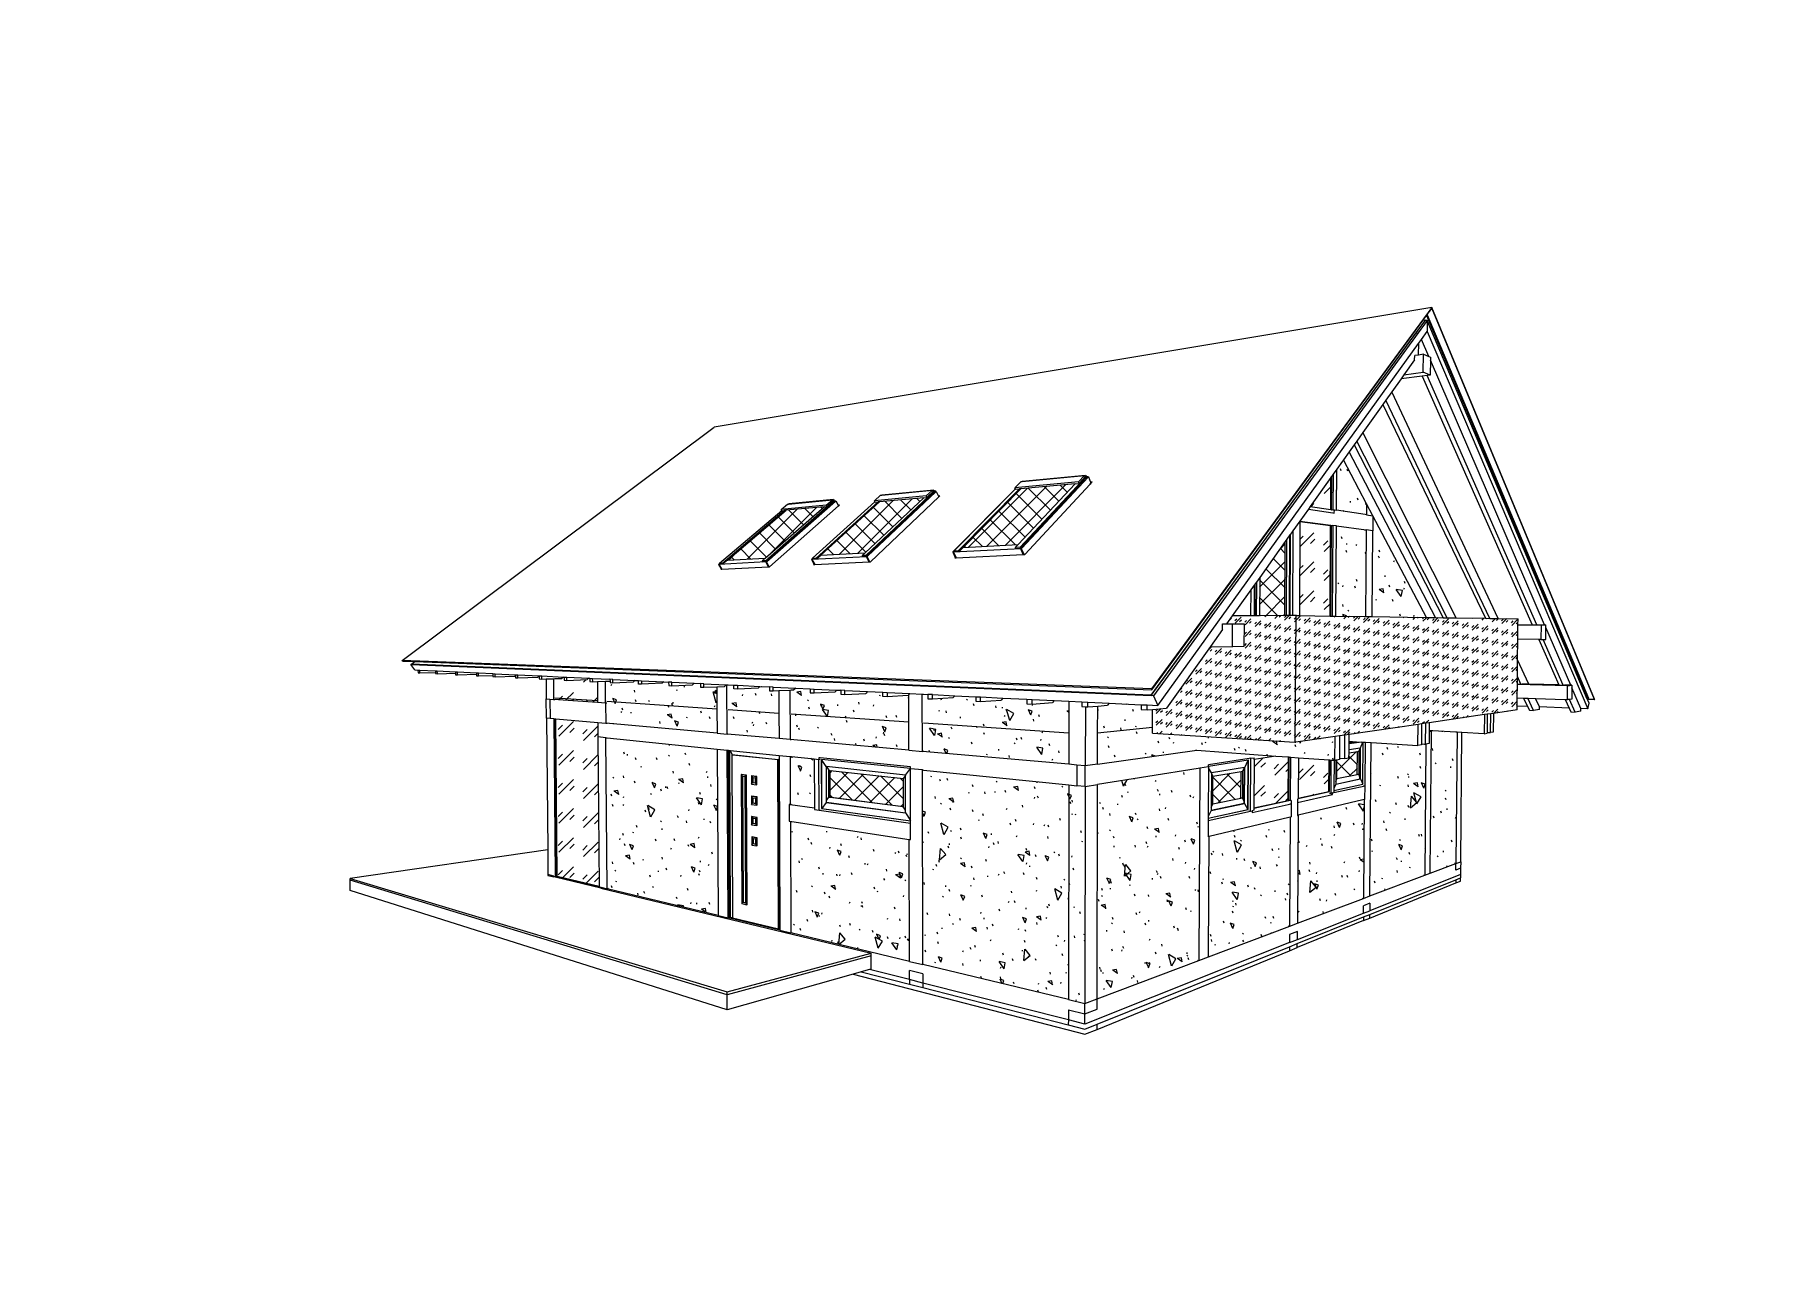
# Model space of a CAD drawing. Header units: millimetres. Extents: x 0 to 6720, y 0 to 297.
# Drawn here: x 840 to 1260, y 0 to 297 of the extents above; entities that cross this region are included whole.
import ezdxf

# ---------------------------------------------------------------- set-up
doc = ezdxf.new("R2010")
doc.units = ezdxf.units.MM
doc.linetypes.add('K5LT32768', pattern=[0])
doc.layers.add('Системный слой', color=7, linetype='Continuous')
pattern_1 = [(45, (0, 0), (-2.12132, 2.12132), []), (135, (0, 0), (-2.12132, -2.12132), [])]
pattern_2 = [(45, (0, 0), (4e-16, 7.071068), [5, -3.5]), (45, (2.6517, 0.884), (4e-16, 7.071068), [1.5, -7]), (45, (-0.177, 1.591), (4e-16, 7.071068), [1.5, -7])]

# ---------------------------------------------------------------- blocks, each defined once
blk = doc.blocks.new('U2')
at = {"layer": 'Системный слой', "color": 7, "linetype": 'K5LT32768', "lineweight": 18}
for p, q in [((1180.19, 230.56), (1005.46, 201.44)), ((1178.57, 227.46), (1111.8, 136.17)), ((1180.19, 230.56), (1111.99, 137.67)), ((1112.08, 137.43), (1178.06, 227.38)), ((1176.35, 224.3), (1178.57, 227.33)), ((1179.1, 227.41), (1176.89, 224.38)), ((1178.06, 227.38), (1178.92, 228.56)), ((1178.57, 227.46), (1178.06, 227.38)), ((1178.57, 227.46), (1178.57, 227.33)), ((1178.62, 227.34), (1178.57, 227.46)), ((1178.62, 227.34), (1178.57, 227.33)), ((1179.1, 227.41), (1178.62, 227.34)), ((1178.92, 228.56), (1179.07, 228.76)), ((1178.92, 228.56), (1218.28, 135.2)), ((1179.07, 228.76), (1179.1, 228.81)), ((1179.07, 228.76), (1218.34, 135.47)), ((1179.1, 227.41), (1179.08, 224.72)), ((1179.1, 228.81), (1180.19, 230.29)), ((1218.36, 135.54), (1179.1, 228.81)), ((1218.05, 135.21), (1179.1, 227.41)), ((1180.19, 230.56), (1180.19, 230.29)), ((1219.85, 135.18), (1180.19, 230.56)), ((1180.19, 230.29), (1219.77, 135.19)), ((1111.85, 136.06), (1176.35, 224.3)), ((1176.89, 224.38), (1112.49, 136.03)), ((1176.35, 224.3), (1176.89, 224.38)), ((1176.94, 221.75), (1177.67, 222.76)), ((1177.67, 222.76), (1179.08, 224.72)), ((1179.46, 218.6), (1177.67, 222.76)), ((1179.08, 224.72), (1218.19, 132.83)), ((1113.47, 133.66), (1176.94, 221.75)), ((1176.04, 217.8), (1176.05, 218.83)), ((1176.86, 218.95), (1176.05, 218.83)), ((1176.92, 219.03), (1176.86, 218.95)), ((1176.95, 218.96), (1176.86, 218.95)), ((1176.94, 221.75), (1176.92, 219.03)), ((1176.95, 218.96), (1176.92, 219.03)), ((1178.17, 219.14), (1176.95, 218.96)), ((1178.13, 214.76), (1178.17, 219.14)), ((1178.17, 219.14), (1179.46, 218.6)), ((1179.46, 218.6), (1179.87, 218.43)), ((1179.87, 218.43), (1179.86, 217.68)), ((1176.04, 217.8), (1173.43, 214.13)), ((1173.43, 214.13), (1178.13, 214.76)), ((1179.83, 214.1), (1178.13, 214.76)), ((1179.86, 217.68), (1179.83, 214.1)), ((1207.69, 153.26), (1179.86, 217.68)), ((1170.51, 210.04), (1169.05, 207.99)), ((1172.74, 213.17), (1170.51, 210.04)), ((1196.37, 154.84), (1170.51, 210.04)), ((1173.43, 214.13), (1172.74, 213.17)), ((1177.87, 213.84), (1172.74, 213.17)), ((1179.12, 214.01), (1177.87, 213.84)), ((1177.87, 213.84), (1204.67, 153.26)), ((1179.83, 214.1), (1179.12, 214.01)), ((1205.76, 153.26), (1179.12, 214.01)), ((1168.31, 206.95), (1163.41, 200.07)), ((1169.05, 207.99), (1168.31, 206.95)), ((1168.31, 206.95), (1193.26, 154.88)), ((1194.32, 154.87), (1169.05, 207.99)), ((929.48, 144.6), (1005.46, 201.44)), ((1161.97, 198.04), (1161.3, 197.1)), ((1163.41, 200.07), (1161.97, 198.04)), ((1183.95, 155.02), (1161.97, 198.04)), ((1186.11, 154.99), (1163.41, 200.07)), ((1158.68, 193.43), (1158.47, 193.13)), ((1160.11, 195.44), (1158.68, 193.43)), ((1164.32, 182.75), (1158.68, 193.43)), ((1161.3, 197.1), (1160.11, 195.44)), ((1181.14, 155.06), (1160.11, 195.44)), ((1161.3, 197.1), (1182.94, 155.03)), ((1096.08, 189.39), (1079.95, 172.17)), ((1080.04, 171.97), (1096.16, 189.2)), ((1080.41, 171.99), (1096.52, 189.23)), ((1080.5, 188.18), (1095.64, 189.64)), ((1095.93, 189.68), (1080.51, 188.19)), ((1094.19, 188.1), (1095.64, 189.64)), ((1094.35, 187.71), (1095.9, 189.37)), ((1095.64, 189.64), (1095.72, 189.45)), ((1095.72, 189.45), (1095.93, 189.68)), ((1096.01, 189.49), (1095.9, 189.37)), ((1095.9, 189.37), (1096.08, 189.39)), ((1095.93, 189.68), (1096.01, 189.49)), ((1096.19, 189.51), (1096.01, 189.49)), ((1096.08, 189.39), (1096.19, 189.51)), ((1096.08, 189.39), (1096.16, 189.2)), ((1096.22, 189.21), (1096.16, 189.2)), ((1096.19, 189.51), (1096.28, 189.28)), ((1096.28, 189.28), (1096.22, 189.21)), ((1096.39, 189.22), (1096.22, 189.21)), ((1096.46, 189.29), (1096.28, 189.28)), ((1096.39, 189.22), (1096.46, 189.29)), ((1096.52, 189.23), (1096.39, 189.22)), ((1096.64, 189.31), (1096.46, 189.29)), ((1096.53, 189.2), (1096.52, 189.23)), ((1096.53, 189.2), (1096.64, 189.31)), ((1096.64, 189.31), (1097.15, 188.03)), ((1155.66, 189.19), (1150.62, 182.11)), ((1155.61, 181.33), (1155.66, 189.19)), ((1155.74, 189.3), (1155.66, 189.19)), ((1155.68, 181.32), (1155.74, 189.3)), ((1155.84, 189.45), (1155.74, 189.3)), ((1155.79, 181.3), (1155.84, 189.45)), ((1156.2, 189.95), (1155.84, 189.45)), ((1156.2, 189.95), (1156.14, 181.33)), ((1157.07, 191.17), (1156.2, 189.95)), ((1157, 181.19), (1157.07, 191.17)), ((1158.47, 193.13), (1157.07, 191.17)), ((1059.05, 185.85), (1042.43, 170.18)), ((1042.52, 170.01), (1059.13, 185.68)), ((1042.81, 170.02), (1059.43, 185.7)), ((1044.49, 183.49), (1046, 184.86)), ((1046, 184.86), (1046.3, 184.89)), ((1046.3, 184.89), (1058.63, 186.07)), ((1046.3, 184.89), (1046.31, 184.89)), ((1058.94, 186.11), (1046.31, 184.89)), ((1057.13, 184.66), (1058.63, 186.07)), ((1057.29, 184.32), (1058.91, 185.84)), ((1058.63, 186.07), (1058.71, 185.9)), ((1058.71, 185.9), (1058.94, 186.11)), ((1059.02, 185.94), (1058.91, 185.84)), ((1058.91, 185.84), (1059.05, 185.85)), ((1058.94, 186.11), (1059.02, 185.94)), ((1059.16, 185.95), (1059.02, 185.94)), ((1059.05, 185.85), (1059.16, 185.95)), ((1059.05, 185.85), (1059.13, 185.68)), ((1059.19, 185.68), (1059.13, 185.68)), ((1059.16, 185.95), (1059.26, 185.75)), ((1059.26, 185.75), (1059.19, 185.68)), ((1059.34, 185.7), (1059.19, 185.68)), ((1059.41, 185.76), (1059.26, 185.75)), ((1059.34, 185.7), (1059.41, 185.76)), ((1059.43, 185.7), (1059.34, 185.7)), ((1059.55, 185.78), (1059.41, 185.76)), ((1059.44, 185.67), (1059.43, 185.7)), ((1059.44, 185.67), (1059.55, 185.78)), ((1059.55, 185.78), (1060.09, 184.63)), ((1078.84, 186.43), (1063.68, 171.11)), ((1063.92, 171.32), (1078.85, 186.4)), ((1079.79, 186.38), (1064.99, 171.38)), ((1080.13, 186.41), (1066.08, 172.15)), ((1066.11, 172.15), (1080.17, 186.41)), ((1078.73, 186.66), (1080.21, 188.16)), ((1094.19, 188.1), (1078.73, 186.66)), ((1078.84, 186.43), (1078.73, 186.66)), ((1078.85, 186.4), (1078.84, 186.43)), ((1078.9, 186.3), (1078.85, 186.4)), ((1078.9, 186.3), (1079.79, 186.38)), ((1079.52, 172.88), (1093.38, 187.62)), ((1080.13, 186.41), (1079.79, 186.38)), ((1080.17, 186.41), (1080.13, 186.41)), ((1093.38, 187.62), (1080.17, 186.41)), ((1080.21, 188.16), (1080.5, 188.18)), ((1080.5, 188.18), (1080.51, 188.19)), ((1097.01, 187.56), (1081.11, 170.4)), ((1081.12, 170.4), (1097.01, 187.55)), ((1093.38, 187.62), (1094.35, 187.71)), ((1094.35, 187.71), (1094.19, 188.1)), ((1097.01, 187.55), (1097.18, 187.74)), ((1097.17, 187.74), (1097.01, 187.56)), ((1097.01, 187.56), (1097.01, 187.55)), ((1097.48, 188.06), (1097.15, 188.03)), ((1097.15, 188.03), (1097.23, 187.84)), ((1097.24, 187.82), (1097.17, 187.74)), ((1097.17, 187.74), (1097.18, 187.74)), ((1097.18, 187.74), (1097.28, 187.85)), ((1097.23, 187.84), (1097.28, 187.85)), ((1097.23, 187.84), (1097.24, 187.82)), ((1097.28, 187.85), (1097.48, 188.06)), ((1006.82, 168.3), (1021.94, 181.14)), ((1022.61, 181.13), (1007.56, 168.34)), ((1022.96, 181.17), (1008.67, 168.99)), ((1008.69, 169), (1022.99, 181.17)), ((1017.91, 169.5), (1032.23, 182.02)), ((1034.66, 183.52), (1017.96, 168.89)), ((1018.06, 168.73), (1034.74, 183.36)), ((1018.31, 168.74), (1035, 183.38)), ((1018.99, 167.43), (1035.75, 182.23)), ((1021.8, 181.38), (1023.32, 182.67)), ((1032.74, 182.4), (1021.8, 181.38)), ((1021.94, 181.14), (1021.8, 181.38)), ((1021.97, 181.08), (1021.94, 181.14)), ((1021.97, 181.08), (1022.61, 181.13)), ((1022.96, 181.17), (1022.61, 181.13)), ((1022.99, 181.17), (1022.96, 181.17)), ((1032.23, 182.02), (1022.99, 181.17)), ((1023.32, 182.67), (1023.62, 182.7)), ((1023.62, 182.7), (1034.26, 183.72)), ((1023.62, 182.7), (1023.63, 182.71)), ((1034.57, 183.76), (1023.63, 182.71)), ((1029.45, 169.5), (1044.61, 183.23)), ((1045.38, 183.22), (1030.32, 169.54)), ((1045.74, 183.26), (1031.43, 170.24)), ((1031.45, 170.25), (1045.77, 183.26)), ((1032.23, 182.02), (1032.91, 182.08)), ((1032.74, 182.4), (1034.26, 183.72)), ((1032.91, 182.08), (1032.74, 182.4)), ((1032.91, 182.08), (1034.54, 183.5)), ((1034.26, 183.72), (1034.34, 183.56)), ((1034.34, 183.56), (1034.57, 183.76)), ((1034.65, 183.6), (1034.54, 183.5)), ((1034.54, 183.5), (1034.66, 183.52)), ((1034.57, 183.76), (1034.65, 183.6)), ((1034.77, 183.61), (1034.65, 183.6)), ((1034.66, 183.52), (1034.77, 183.61)), ((1034.66, 183.52), (1034.74, 183.36)), ((1034.8, 183.36), (1034.74, 183.36)), ((1034.77, 183.61), (1034.87, 183.42)), ((1034.87, 183.42), (1034.8, 183.36)), ((1034.93, 183.37), (1034.8, 183.36)), ((1035, 183.43), (1034.87, 183.42)), ((1034.93, 183.37), (1035, 183.43)), ((1035, 183.38), (1034.93, 183.37)), ((1035.13, 183.45), (1035, 183.43)), ((1035.01, 183.35), (1035, 183.38)), ((1035.01, 183.35), (1035.13, 183.45)), ((1035.13, 183.45), (1035.67, 182.39)), ((1035.96, 182.41), (1035.67, 182.39)), ((1035.67, 182.39), (1035.75, 182.23)), ((1035.75, 182.23), (1035.96, 182.41)), ((1042.24, 170.84), (1056.51, 184.24)), ((1043.51, 168.6), (1060.18, 184.45)), ((1057.13, 184.66), (1044.49, 183.49)), ((1044.61, 183.23), (1044.49, 183.49)), ((1044.65, 183.16), (1044.61, 183.23)), ((1044.65, 183.16), (1045.38, 183.22)), ((1045.74, 183.26), (1045.38, 183.22)), ((1045.77, 183.26), (1045.74, 183.26)), ((1056.51, 184.24), (1045.77, 183.26)), ((1056.51, 184.24), (1057.29, 184.32)), ((1057.29, 184.32), (1057.13, 184.66)), ((1060.39, 184.66), (1060.09, 184.63)), ((1060.09, 184.63), (1060.17, 184.46)), ((1060.17, 184.46), (1060.18, 184.46)), ((1060.17, 184.46), (1060.18, 184.45)), ((1060.18, 184.46), (1060.39, 184.66)), ((1060.18, 184.45), (1060.18, 184.46)), ((1150.16, 181.47), (1148.09, 178.56)), ((1150.62, 182.11), (1150.16, 181.47)), ((1150.16, 181.47), (1156.13, 180.56)), ((1150.62, 182.11), (1155.61, 181.33)), ((1155.61, 181.33), (1155.68, 181.32)), ((1155.68, 181.32), (1155.79, 181.3)), ((1155.79, 181.3), (1156.14, 181.33)), ((1156.13, 181.25), (1156.49, 181.27)), ((1156.14, 181.33), (1156.49, 181.27)), ((1156.48, 180.51), (1156.49, 181.27)), ((1156.49, 181.27), (1157, 181.19)), ((1163.95, 180.11), (1157, 181.19)), ((1163.97, 182.73), (1164.32, 182.75)), ((1164.32, 182.75), (1164.3, 180.05)), ((1165.86, 179.83), (1164.32, 182.75)), ((1148.09, 178.56), (1146.39, 176.17)), ((1148.11, 178.46), (1147.97, 155.53)), ((1148.11, 178.56), (1148.09, 178.56)), ((1148.11, 178.56), (1148.11, 178.49)), ((1148.11, 178.56), (1156.12, 177.48)), ((1148.11, 178.49), (1155.76, 177.46)), ((1148.11, 178.49), (1148.11, 178.47)), ((1155.65, 177.45), (1148.11, 178.47)), ((1148.11, 178.47), (1148.11, 178.46)), ((1148.11, 178.46), (1155.58, 177.45)), ((1155.43, 155.42), (1155.58, 177.45)), ((1155.5, 155.42), (1155.65, 177.45)), ((1155.65, 177.45), (1155.58, 177.45)), ((1155.61, 155.42), (1155.76, 177.46)), ((1155.65, 177.45), (1155.76, 177.46)), ((1155.76, 177.46), (1156.12, 177.48)), ((1156.12, 177.48), (1155.97, 155.42)), ((1156.98, 177.36), (1156.12, 177.48)), ((1156.13, 180.56), (1156.48, 180.51)), ((1156.82, 155.4), (1156.98, 177.3)), ((1156.98, 177.3), (1156.98, 177.36)), ((1156.98, 177.36), (1164.27, 176.38)), ((1164.3, 180.05), (1163.95, 180.11)), ((1164.3, 180.05), (1165.86, 179.81)), ((1165.85, 179.17), (1165.83, 176.17)), ((1165.86, 179.81), (1165.85, 179.17)), ((1165.86, 179.81), (1165.86, 179.83)), ((1178.93, 155.09), (1165.86, 179.83)), ((1066.11, 172.15), (1079.52, 172.88)), ((1078.79, 172.11), (1079.52, 172.88)), ((1144.55, 173.59), (1138.31, 164.83)), ((1144.44, 155.52), (1144.55, 173.59)), ((1144.92, 174.11), (1144.55, 173.59)), ((1144.81, 155.53), (1144.92, 174.11)), ((1145.68, 175.18), (1144.92, 174.11)), ((1145.56, 155.53), (1145.68, 175.18)), ((1145.67, 155.53), (1145.79, 175.33)), ((1145.79, 175.33), (1145.68, 175.18)), ((1145.7, 155.53), (1145.82, 175.38)), ((1145.82, 175.38), (1145.79, 175.33)), ((1146.02, 175.65), (1145.82, 175.38)), ((1146.39, 176.17), (1146.02, 175.65)), ((1146.39, 176.17), (1146.26, 155.53)), ((1163.92, 176.36), (1164.27, 176.38)), ((1164.27, 176.38), (1164.11, 155.3)), ((1165.83, 176.17), (1164.27, 176.38)), ((1165.67, 155.28), (1165.83, 176.17)), ((1006.69, 168.1), (1006.57, 167.99)), ((1006.83, 168.27), (1006.67, 168.13)), ((1006.67, 168.13), (1006.91, 168.14)), ((1006.69, 168.1), (1006.67, 168.13)), ((1018.08, 168.59), (1006.68, 168)), ((1006.81, 168.11), (1006.68, 168)), ((1006.81, 168.11), (1006.69, 168.1)), ((1006.81, 168.11), (1007.67, 168.15)), ((1006.82, 168.3), (1007.56, 168.34)), ((1006.83, 168.27), (1006.82, 168.3)), ((1006.91, 168.14), (1006.83, 168.27)), ((1007.56, 168.34), (1007.67, 168.15)), ((1007.67, 168.15), (1008.67, 168.99)), ((1008.66, 168.97), (1008.69, 169)), ((1008.69, 169), (1008.67, 168.99)), ((1008.69, 169), (1017.91, 169.5)), ((1017.16, 168.85), (1017.91, 169.5)), ((1017.96, 168.89), (1017.16, 168.85)), ((1017.16, 168.85), (1017.27, 168.65)), ((1017.27, 168.65), (1018.2, 168.7)), ((1017.96, 168.89), (1018.06, 168.73)), ((1018.06, 168.73), (1018.31, 168.74)), ((1018.08, 168.59), (1018.2, 168.7)), ((1018.08, 168.59), (1018.2, 168.6)), ((1018.74, 167.41), (1018.08, 168.59)), ((1018.33, 168.71), (1018.2, 168.7)), ((1018.2, 168.6), (1018.33, 168.71)), ((1018.86, 167.42), (1018.2, 168.6)), ((1018.33, 168.71), (1018.31, 168.74)), ((1029.29, 169.28), (1029.17, 169.17)), ((1029.17, 169.17), (1029.3, 169.17)), ((1029.17, 169.17), (1029.78, 168.02)), ((1029.46, 169.48), (1029.27, 169.31)), ((1029.27, 169.31), (1029.54, 169.33)), ((1029.29, 169.28), (1029.27, 169.31)), ((1029.43, 169.29), (1029.29, 169.28)), ((1042.56, 169.86), (1029.3, 169.17)), ((1029.43, 169.29), (1029.3, 169.17)), ((1029.3, 169.17), (1029.96, 167.95)), ((1029.43, 169.29), (1030.43, 169.34)), ((1029.45, 169.5), (1030.32, 169.54)), ((1029.46, 169.48), (1029.45, 169.5)), ((1029.54, 169.33), (1029.46, 169.48)), ((1029.78, 168.02), (1029.69, 167.94)), ((1029.78, 168.02), (1029.83, 167.95)), ((1029.96, 167.95), (1043.22, 168.59)), ((1030.32, 169.54), (1030.43, 169.34)), ((1030.43, 169.34), (1031.43, 170.24)), ((1031.45, 170.25), (1031.43, 170.24)), ((1031.43, 170.22), (1031.45, 170.25)), ((1031.45, 170.25), (1042.24, 170.84)), ((1041.49, 170.13), (1042.24, 170.84)), ((1042.43, 170.18), (1041.49, 170.13)), ((1041.49, 170.13), (1041.6, 169.92)), ((1041.6, 169.92), (1042.68, 169.98)), ((1042.43, 170.18), (1042.52, 170.01)), ((1042.52, 170.01), (1042.81, 170.02)), ((1042.56, 169.86), (1042.68, 169.98)), ((1042.56, 169.86), (1042.71, 169.87)), ((1043.22, 168.59), (1042.56, 169.86)), ((1042.83, 169.99), (1042.68, 169.98)), ((1042.71, 169.87), (1042.83, 169.99)), ((1043.36, 168.59), (1042.71, 169.87)), ((1042.83, 169.99), (1042.81, 170.02)), ((1043.22, 168.59), (1043.36, 168.59)), ((1043.36, 168.59), (1043.51, 168.6)), ((1063.69, 171.08), (1063.57, 170.95)), ((1063.57, 170.95), (1063.74, 170.96)), ((1063.57, 170.95), (1064.17, 169.7)), ((1063.68, 171.11), (1064.01, 171.13)), ((1063.69, 171.08), (1063.68, 171.11)), ((1063.86, 171.08), (1063.69, 171.08)), ((1080.12, 171.81), (1063.74, 170.96)), ((1063.86, 171.08), (1063.74, 170.96)), ((1063.74, 170.96), (1064.38, 169.6)), ((1063.86, 171.08), (1065.1, 171.15)), ((1063.92, 171.32), (1064.99, 171.38)), ((1064.01, 171.13), (1063.92, 171.32)), ((1064.17, 169.7), (1064.05, 169.59)), ((1064.05, 169.59), (1064.22, 169.59)), ((1064.17, 169.7), (1064.22, 169.59)), ((1064.22, 169.59), (1064.38, 169.6)), ((1064.38, 169.6), (1080.75, 170.39)), ((1064.99, 171.38), (1065.1, 171.15)), ((1065.1, 171.15), (1066.08, 172.15)), ((1066.11, 172.15), (1066.08, 172.15)), ((1066.09, 172.12), (1066.11, 172.15)), ((1079.95, 172.17), (1078.79, 172.11)), ((1078.79, 172.11), (1078.9, 171.87)), ((1078.9, 171.87), (1080.24, 171.94)), ((1079.95, 172.17), (1080.04, 171.97)), ((1080.04, 171.97), (1080.41, 171.99)), ((1080.12, 171.81), (1080.24, 171.94)), ((1080.12, 171.81), (1080.3, 171.82)), ((1080.75, 170.39), (1080.12, 171.81)), ((1080.42, 171.95), (1080.24, 171.94)), ((1080.3, 171.82), (1080.42, 171.95)), ((1080.94, 170.39), (1080.3, 171.82)), ((1080.42, 171.95), (1080.41, 171.99)), ((1080.75, 170.39), (1080.94, 170.39)), ((1080.94, 170.39), (1081.11, 170.4)), ((1081.11, 170.4), (1081.12, 170.4)), ((1006.57, 167.99), (1006.68, 168)), ((1006.57, 167.99), (1007.19, 166.93)), ((1006.68, 168), (1007.34, 166.87)), ((1007.19, 166.93), (1007.11, 166.86)), ((1007.11, 166.86), (1007.23, 166.86)), ((1007.19, 166.93), (1007.23, 166.86)), ((1007.23, 166.86), (1007.34, 166.87)), ((1007.34, 166.87), (1018.74, 167.41)), ((1018.74, 167.41), (1018.86, 167.42)), ((1018.86, 167.42), (1018.99, 167.43)), ((1029.69, 167.94), (1029.83, 167.95)), ((1029.83, 167.95), (1029.96, 167.95)), ((1138.31, 164.83), (1137.49, 163.68)), ((1138.31, 164.83), (1138.26, 155.48)), ((1135.76, 161.25), (1131.62, 155.44)), ((1136.14, 161.79), (1135.76, 161.25)), ((1136.14, 161.79), (1136.11, 155.47)), ((1136.99, 162.98), (1136.14, 161.79)), ((1136.99, 162.98), (1136.95, 155.48)), ((1137.21, 163.29), (1136.99, 162.98)), ((1137.17, 155.48), (1137.21, 163.29)), ((1137.49, 163.68), (1137.21, 163.29)), ((1137.49, 163.68), (1137.45, 155.48)), ((1131.62, 155.44), (1130.26, 153.53)), ((1135.73, 155.47), (1131.62, 155.44)), ((1136.11, 155.47), (1135.73, 155.47)), ((1136.95, 155.48), (1136.11, 155.47)), ((1137.17, 155.48), (1136.95, 155.48)), ((1137.45, 155.48), (1137.17, 155.48)), ((1138.26, 155.48), (1137.45, 155.48)), ((1144.44, 155.52), (1138.26, 155.48)), ((1144.81, 155.53), (1144.44, 155.52)), ((1145.56, 155.53), (1144.81, 155.53)), ((1145.67, 155.53), (1145.56, 155.53)), ((1145.7, 155.53), (1145.67, 155.53)), ((1145.9, 155.53), (1145.7, 155.53)), ((1146.26, 155.53), (1145.9, 155.53)), ((1147.07, 155.54), (1146.26, 155.53)), ((1147.07, 155.54), (1146.88, 124.7)), ((1147.31, 155.54), (1147.07, 155.54)), ((1147.31, 155.54), (1147.97, 155.53)), ((1147.97, 155.53), (1155.43, 155.42)), ((1155.43, 155.42), (1155.5, 155.42)), ((1155.5, 155.42), (1155.61, 155.42)), ((1155.61, 155.42), (1155.97, 155.42)), ((1155.97, 155.42), (1156.82, 155.4)), ((1156.82, 155.4), (1163.77, 155.31)), ((1129.27, 152.15), (1126.34, 148.03)), ((1129.27, 152.15), (1129.28, 153.53)), ((1129.28, 153.53), (1130.26, 153.53)), ((1130.26, 153.53), (1131.71, 153.53)), ((1131.69, 147.97), (1131.71, 153.53)), ((1131.71, 153.53), (1134.51, 153.52)), ((1134.51, 153.52), (1134.48, 148.04)), ((1163.77, 155.31), (1164.11, 155.3)), ((1164.11, 155.3), (1165.67, 155.28)), ((1165.67, 155.28), (1178.6, 155.09)), ((1178.6, 155.09), (1178.93, 155.09)), ((1178.93, 155.09), (1181.14, 155.06)), ((1181.14, 155.06), (1182.94, 155.03)), ((1182.94, 155.03), (1183.95, 155.02)), ((1183.95, 155.02), (1186.11, 154.99)), ((1186.11, 154.99), (1193.26, 154.88)), ((1193.26, 154.88), (1194.32, 154.87)), ((1194.32, 154.87), (1196.37, 154.84)), ((1196.37, 154.84), (1201.21, 154.77)), ((1201.16, 149.76), (1201.2, 153.26)), ((1201.2, 153.26), (1201.21, 154.77)), ((1201.2, 153.26), (1204.67, 153.26)), ((1204.67, 153.26), (1205.76, 153.26)), ((1205.76, 153.26), (1206.84, 153.27)), ((1206.84, 153.27), (1206.8, 149.72)), ((1206.84, 153.27), (1207.69, 153.26)), ((1207.69, 153.26), (1207.98, 153.26)), ((1207.94, 149.75), (1207.97, 152.61)), ((1207.97, 152.61), (1207.98, 153.26)), ((1214.03, 138.57), (1207.97, 152.61)), ((1126.34, 148.03), (1115.63, 133)), ((1126.34, 148.03), (1131.69, 147.97)), ((1134.48, 148.04), (1131.69, 147.97)), ((1201.11, 144.74), (1201.16, 149.76)), ((1206.24, 149.72), (1201.16, 149.76)), ((1206.24, 149.72), (1211.14, 138.65)), ((1206.8, 149.72), (1206.24, 149.72)), ((1206.8, 149.72), (1207.31, 149.73)), ((1207.31, 149.73), (1207.94, 149.75)), ((1212.21, 138.57), (1207.31, 149.73)), ((929.58, 144.47), (929.48, 144.6)), ((1111.99, 137.67), (929.48, 144.6)), ((929.58, 144.47), (932.57, 144.35)), ((931.62, 143.63), (932.57, 144.35)), ((932.61, 142.32), (931.62, 143.63)), ((931.81, 143.62), (931.62, 143.63)), ((931.76, 143.69), (932.63, 144.35)), ((931.81, 143.62), (931.76, 143.69)), ((1111.8, 136.17), (931.76, 143.69)), ((931.81, 143.62), (1111.85, 136.06)), ((932.57, 144.35), (932.63, 144.35)), ((932.63, 144.35), (1112.08, 137.43)), ((1201.06, 140.68), (1201.11, 144.74)), ((1203.86, 138.85), (1201.11, 144.74)), ((932.61, 142.32), (933.37, 142.28)), ((933.37, 142.28), (933.84, 142.26)), ((933.37, 142.28), (933.38, 141.62)), ((933.38, 141.62), (933.84, 141.59)), ((933.84, 141.59), (933.84, 142.26)), ((933.84, 142.26), (937.6, 142.08)), ((933.84, 141.59), (937.61, 141.7)), ((937.6, 142.08), (938.08, 142.05)), ((937.6, 142.08), (937.61, 141.7)), ((937.61, 141.7), (937.61, 141.4)), ((937.61, 141.4), (938.09, 141.38)), ((938.09, 141.38), (938.08, 142.05)), ((938.08, 142.05), (942.49, 141.84)), ((938.09, 141.38), (942.5, 141.5)), ((942.49, 141.84), (942.99, 141.82)), ((942.49, 141.84), (942.5, 141.5)), ((942.5, 141.5), (942.5, 141.15)), ((942.5, 141.15), (943, 141.13)), ((943, 141.13), (942.99, 141.82)), ((942.99, 141.82), (947.6, 141.6)), ((943, 141.13), (947.6, 141.26)), ((947.6, 141.6), (948.12, 141.57)), ((947.6, 141.6), (947.6, 141.26)), ((947.6, 141.26), (947.61, 140.89)), ((947.61, 140.89), (948.13, 140.87)), ((948.13, 140.87), (948.12, 141.57)), ((948.12, 141.57), (951.58, 141.41)), ((948.13, 140.87), (951.59, 140.97)), ((951.58, 141.41), (952.13, 141.38)), ((951.58, 141.41), (951.59, 140.97)), ((951.59, 140.97), (951.59, 140.69)), ((951.59, 140.69), (952.13, 140.66)), ((952.13, 140.66), (952.13, 141.38)), ((952.13, 141.38), (957.11, 141.14)), ((952.13, 140.66), (956.96, 140.81)), ((957.12, 140.94), (956.96, 140.81)), ((957.11, 141.14), (957.68, 141.12)), ((957.11, 141.14), (957.12, 140.94)), ((957.12, 140.94), (957.12, 140.41)), ((957.12, 140.41), (957.69, 140.38)), ((957.69, 140.38), (957.68, 141.12)), ((957.68, 141.12), (962.9, 140.87)), ((957.69, 140.38), (962.55, 140.54)), ((962.9, 140.83), (962.55, 140.54)), ((962.9, 140.87), (963.5, 140.84)), ((962.9, 140.87), (962.9, 140.83)), ((962.9, 140.83), (962.91, 140.11)), ((962.91, 140.11), (963.51, 140.08)), ((963.51, 140.08), (963.5, 140.84)), ((963.5, 140.84), (968.81, 140.58)), ((963.51, 140.08), (964.57, 140.12)), ((964.57, 140.12), (966.35, 140.18)), ((964.57, 140.12), (964.62, 135.24)), ((966.35, 140.18), (966.65, 140.19)), ((966.35, 140.18), (966.39, 135.12)), ((966.65, 140.19), (968.41, 140.25)), ((968.81, 140.58), (968.41, 140.25)), ((968.81, 140.58), (968.98, 140.58)), ((968.98, 140.58), (969.6, 140.55)), ((968.98, 140.58), (968.98, 139.8)), ((968.98, 139.8), (969.61, 139.77)), ((969.61, 139.77), (969.6, 140.55)), ((969.6, 140.55), (974.95, 140.29)), ((969.61, 139.77), (974.55, 139.95)), ((974.95, 140.29), (974.55, 139.95)), ((974.95, 140.29), (975.25, 140.28)), ((975.25, 140.28), (975.9, 140.24)), ((975.25, 140.28), (975.25, 139.49)), ((975.25, 139.49), (975.91, 139.45)), ((975.91, 139.45), (975.9, 140.24)), ((975.9, 140.24), (980.12, 140.04)), ((975.91, 139.45), (977.05, 139.49)), ((977.05, 139.49), (979, 139.57)), ((977.05, 139.49), (977.09, 134.76)), ((979, 139.57), (979.32, 139.58)), ((979.05, 134.23), (979, 139.57)), ((979.32, 139.58), (980.13, 139.61)), ((980.8, 140.01), (980.12, 140.04)), ((980.12, 140.04), (980.13, 139.61)), ((980.13, 139.61), (980.13, 139.24)), ((980.13, 139.24), (980.81, 139.2)), ((980.81, 139.2), (980.8, 140.01)), ((980.8, 140.01), (986.21, 139.75)), ((980.81, 139.2), (985.81, 139.39)), ((986.21, 139.75), (985.81, 139.39)), ((986.21, 139.75), (987.08, 139.71)), ((987.08, 139.71), (987.79, 139.67)), ((987.08, 138.88), (987.08, 139.71)), ((987.8, 138.85), (987.08, 138.88)), ((987.79, 139.67), (987.8, 138.85)), ((987.79, 139.67), (993.23, 139.41)), ((992.82, 139.05), (987.8, 138.85)), ((993.23, 139.41), (992.82, 139.05)), ((993.23, 139.41), (994.4, 139.36)), ((994.4, 139.36), (994.41, 138.51)), ((995.16, 139.32), (994.4, 139.36)), ((995.16, 138.47), (995.16, 139.32)), ((995.16, 139.32), (1000.62, 139.06)), ((995.16, 138.47), (1000.21, 138.68)), ((1000.62, 139.06), (1000.21, 138.68)), ((1000.62, 139.06), (1002.13, 138.99)), ((1002.13, 138.99), (1002.14, 138.12)), ((1002.93, 138.95), (1002.13, 138.99)), ((1002.93, 138.08), (1002.93, 138.95)), ((1002.93, 138.95), (1008.41, 138.69)), ((1008.41, 138.69), (1008, 138.3)), ((1008.41, 138.69), (1008.55, 138.68)), ((1008.62, 126.7), (1008.55, 138.68)), ((1008.55, 138.68), (1008.87, 138.67)), ((1008.87, 138.67), (1010.3, 138.6)), ((1201.01, 135.51), (1201.04, 138.79)), ((1201.04, 138.89), (1201.06, 140.68)), ((1201.04, 138.89), (1201.93, 138.86)), ((1201.04, 138.79), (1201.04, 138.89)), ((1213.28, 138.44), (1201.04, 138.79)), ((1201.93, 138.86), (1201.06, 140.68)), ((1201.93, 138.86), (1202.3, 138.9)), ((1203.86, 138.85), (1202.3, 138.9)), ((1211.14, 138.65), (1203.86, 138.85)), ((1211.14, 138.65), (1211.16, 138.6)), ((1212.21, 138.57), (1212.56, 138.61)), ((1214.03, 138.57), (1212.56, 138.61)), ((964.62, 135.24), (965.5, 135.18)), ((964.66, 130.58), (964.62, 135.24)), ((965.5, 135.18), (965.55, 130.51)), ((965.5, 135.18), (966.39, 135.12)), ((966.39, 135.12), (966.7, 135.13)), ((977.09, 134.37), (966.39, 135.12)), ((977.09, 134.76), (966.7, 135.47)), ((977.09, 134.76), (977.09, 134.41)), ((977.09, 134.41), (977.09, 134.37)), ((1006.17, 132.76), (979.36, 134.6)), ((994.41, 138.51), (995.16, 138.47)), ((1002.14, 138.12), (1002.93, 138.08)), ((1002.93, 138.08), (1006.14, 138.22)), ((1006.14, 138.22), (1008, 138.3)), ((1006.14, 138.22), (1006.17, 132.76)), ((1010.3, 138.6), (1011.14, 138.56)), ((1010.3, 137.7), (1010.3, 138.6)), ((1011.14, 137.66), (1010.3, 137.7)), ((1011.14, 138.56), (1011.14, 137.66)), ((1011.14, 138.56), (1016.64, 138.29)), ((1016.23, 137.89), (1011.14, 137.66)), ((1016.64, 138.29), (1016.23, 137.89)), ((1016.64, 138.29), (1018.94, 138.18)), ((1018.94, 138.18), (1018.94, 137.26)), ((1019.83, 138.14), (1018.94, 138.18)), ((1018.94, 137.26), (1019.83, 137.22)), ((1019.83, 137.22), (1019.83, 138.14)), ((1019.83, 138.14), (1025.34, 137.88)), ((1019.83, 137.22), (1021.24, 137.29)), ((1021.24, 137.29), (1023.9, 137.42)), ((1021.24, 137.29), (1021.26, 131.73)), ((1023.9, 137.42), (1024.22, 137.43)), ((1023.9, 137.42), (1023.96, 125.34)), ((1024.22, 137.43), (1024.92, 137.47)), ((1025.34, 137.88), (1024.92, 137.47)), ((1025.34, 137.88), (1028.89, 137.71)), ((1028.89, 137.71), (1029.84, 137.66)), ((1028.89, 137.71), (1028.89, 136.76)), ((1028.89, 136.76), (1029.84, 136.71)), ((1029.84, 136.71), (1029.84, 137.66)), ((1029.84, 137.66), (1035.34, 137.4)), ((1029.84, 136.71), (1034.93, 136.97)), ((1035.34, 137.4), (1034.93, 136.97)), ((1035.34, 137.4), (1036.33, 137.35)), ((1036.33, 137.35), (1036.33, 136.38)), ((1037.32, 137.3), (1036.33, 137.35)), ((1036.33, 136.38), (1037.33, 136.33)), ((1037.33, 136.33), (1037.32, 137.3)), ((1037.32, 137.3), (1042.82, 137.04)), ((1037.33, 136.33), (1042.41, 136.61)), ((1042.82, 137.04), (1042.41, 136.61)), ((1042.82, 137.04), (1046.58, 136.86)), ((1046.58, 136.86), (1047.64, 136.81)), ((1046.58, 135.86), (1046.58, 136.86)), ((1047.64, 135.8), (1046.58, 135.86)), ((1047.64, 136.81), (1047.64, 135.8)), ((1047.64, 136.81), (1053.12, 136.55)), ((1052.7, 136.1), (1047.64, 135.8)), ((1052.9, 136.31), (1052.7, 136.1)), ((1053.12, 136.55), (1052.9, 136.31)), ((1052.91, 129.56), (1052.9, 136.31)), ((1053.12, 136.55), (1056.15, 136.4)), ((1056.17, 122.49), (1056.15, 136.4)), ((1056.15, 136.4), (1056.46, 136.39)), ((1056.46, 136.39), (1057.5, 136.34)), ((1057.5, 136.34), (1057.5, 135.3)), ((1058.63, 136.29), (1057.5, 136.34)), ((1057.5, 135.3), (1058.63, 135.24)), ((1058.63, 135.24), (1058.63, 136.29)), ((1058.63, 136.29), (1064.07, 136.02)), ((1058.63, 135.24), (1063.66, 135.56)), ((1064.07, 136.02), (1063.66, 135.56)), ((1064.07, 136.02), (1069.16, 135.78)), ((1069.16, 135.78), (1070.37, 135.72)), ((1069.16, 135.78), (1069.16, 134.71)), ((1069.16, 134.71), (1070.37, 134.65)), ((1070.37, 134.65), (1070.37, 135.72)), ((1070.37, 135.72), (1075.76, 135.47)), ((1070.37, 134.65), (1075.35, 134.98)), ((1075.76, 135.47), (1075.35, 134.98)), ((1075.76, 135.47), (1081.65, 135.18)), ((1081.65, 135.18), (1082.94, 135.12)), ((1081.65, 135.18), (1081.65, 134.07)), ((1082.94, 134.01), (1082.94, 135.12)), ((1082.94, 135.12), (1088.25, 134.87)), ((1088.25, 134.87), (1087.85, 134.37)), ((1088.25, 134.87), (1091.83, 134.7)), ((1091.83, 134.7), (1091.82, 126.9)), ((1091.83, 134.7), (1095.04, 134.54)), ((1095.04, 134.54), (1096.43, 134.48)), ((1095.04, 134.54), (1095.04, 133.39)), ((1096.43, 133.32), (1096.43, 134.48)), ((1096.43, 134.48), (1101.64, 134.23)), ((1111.8, 136.17), (1111.85, 136.06)), ((1112.49, 136.03), (1111.85, 136.06)), ((1111.99, 137.67), (1112.08, 137.43)), ((1112.49, 136.03), (1113.47, 133.66)), ((1200.99, 133.51), (1201.01, 135.51)), ((1201.01, 135.51), (1202.57, 135.46)), ((1202.57, 135.46), (1203.55, 133.41)), ((1202.57, 135.46), (1203.56, 135.42)), ((1204.98, 132.44), (1203.56, 135.42)), ((1203.56, 135.42), (1205.5, 135.36)), ((1206.47, 133.3), (1205.5, 135.36)), ((1205.5, 135.36), (1212.71, 135.1)), ((1211.16, 138.6), (1212.21, 138.57)), ((1212.71, 135.1), (1213.63, 133.01)), ((1212.71, 135.1), (1213.24, 135.08)), ((1213.24, 135.08), (1213.28, 138.44)), ((1213.71, 135.15), (1213.24, 135.08)), ((1213.28, 138.44), (1214.31, 138.56)), ((1214.27, 135.23), (1213.71, 135.15)), ((1215.08, 132.02), (1213.71, 135.15)), ((1214.31, 138.56), (1214.03, 138.57)), ((1214.3, 137.95), (1214.27, 135.23)), ((1214.31, 138.56), (1214.3, 137.95)), ((1216.48, 132.9), (1214.3, 137.95)), ((1218.28, 135.2), (1218.05, 135.21)), ((1218.09, 135.11), (1218.05, 135.21)), ((1219.82, 135.05), (1218.09, 135.11)), ((1218.49, 134.18), (1218.09, 135.11)), ((1218.28, 135.2), (1218.29, 135.24)), ((1218.29, 135.24), (1218.34, 135.47)), ((1218.29, 135.24), (1219.77, 135.19)), ((1218.34, 135.47), (1218.36, 135.54)), ((1219.77, 135.19), (1219.82, 135.05)), ((1219.82, 135.05), (1219.85, 135.18)), ((965.55, 130.51), (964.66, 130.58)), ((964.66, 130.58), (964.96, 98.54)), ((966.43, 130.43), (965.55, 130.51)), ((966.43, 130.43), (966.79, 92.05)), ((966.43, 130.43), (966.74, 130.4)), ((967.09, 92.1), (966.74, 130.4)), ((966.74, 130.4), (966.83, 130.39)), ((967.18, 92.11), (966.83, 130.39)), ((966.83, 130.39), (966.9, 130.39)), ((967.24, 92.12), (966.9, 130.39)), ((966.9, 130.39), (977.13, 129.48)), ((979.05, 134.23), (977.09, 134.37)), ((979.36, 134.25), (979.05, 134.23)), ((979.05, 134.23), (979.09, 129.31)), ((1006.17, 132.76), (1006.2, 126.96)), ((1021.26, 131.73), (1008.9, 132.58)), ((1021.26, 131.73), (1021.29, 125.63)), ((1052.91, 129.56), (1024.25, 131.53)), ((1081.65, 134.07), (1082.94, 134.01)), ((1082.94, 134.01), (1087.85, 134.37)), ((1095.04, 133.39), (1095.87, 133.35)), ((1095.87, 133.35), (1095.84, 118.98)), ((1095.87, 133.35), (1096.43, 133.32)), ((1096.43, 133.32), (1098.87, 133.52)), ((1098.85, 126.97), (1098.87, 133.52)), ((1098.87, 133.52), (1101.25, 133.71)), ((1101.64, 134.23), (1101.25, 133.71)), ((1101.64, 134.23), (1109.44, 133.85)), ((1109.44, 133.85), (1110.94, 133.78)), ((1109.44, 133.85), (1109.44, 132.66)), ((1109.44, 132.66), (1110.94, 132.58)), ((1110.94, 132.58), (1110.94, 133.78)), ((1110.94, 133.78), (1113.47, 133.66)), ((1110.94, 132.58), (1112.2, 132.7)), ((1112.19, 128.4), (1112.2, 132.7)), ((1112.2, 132.7), (1115.63, 133)), ((1193.03, 131.42), (1179.58, 129.45)), ((1193.03, 131.42), (1192.99, 126.78)), ((1193.73, 131.52), (1193.03, 131.42)), ((1193.73, 131.52), (1193.69, 127.1)), ((1194.56, 131.64), (1193.73, 131.52)), ((1194.51, 127.05), (1194.56, 131.64)), ((1195.24, 131.74), (1194.56, 131.64)), ((1195.24, 131.74), (1195.19, 127.17)), ((1200.98, 132.58), (1195.24, 131.74)), ((1200.98, 132.58), (1200.99, 133.51)), ((1203.55, 133.41), (1200.99, 133.51)), ((1203.55, 133.41), (1203.99, 132.48)), ((1203.99, 132.48), (1204.98, 132.44)), ((1206.46, 132.67), (1204.98, 132.44)), ((1206.46, 132.67), (1206.47, 133.3)), ((1213.63, 133.01), (1206.47, 133.3)), ((1213.63, 133.01), (1214.05, 132.07)), ((1214.05, 132.07), (1215.08, 132.02)), ((1216.47, 132.26), (1215.08, 132.02)), ((1216.47, 132.26), (1216.48, 132.9)), ((1218.19, 132.83), (1216.48, 132.9)), ((1218.19, 132.83), (1218.49, 134.18)), ((977.13, 129.48), (977.16, 125.99)), ((977.13, 129.48), (979.09, 129.31)), ((979.09, 129.31), (979.4, 129.33)), ((1006.2, 126.91), (979.09, 129.31)), ((1006.2, 126.96), (1006.2, 126.91)), ((1006.2, 126.91), (1008.62, 126.7)), ((1008.62, 126.7), (1008.93, 126.72)), ((1021.29, 125.58), (1008.62, 126.7)), ((1052.92, 122.84), (1052.91, 129.56)), ((1091.82, 126.9), (1056.47, 129.32)), ((1091.82, 126.9), (1091.81, 119.41)), ((1098.84, 119.49), (1098.85, 126.97)), ((1098.85, 126.97), (1112.19, 128.4)), ((1112.19, 126.95), (1112.19, 128.4)), ((1112.19, 126.95), (1122.65, 126.27)), ((1122.65, 126.27), (1146.88, 124.7)), ((1156.67, 126.09), (1147.12, 124.69)), ((1156.63, 120.3), (1156.67, 126.09)), ((1157.75, 126.25), (1156.67, 126.09)), ((1157.75, 126.25), (1157.71, 120.81)), ((1159.04, 126.43), (1157.75, 126.25)), ((1159, 120.72), (1159.04, 126.43)), ((1160.1, 126.59), (1159.04, 126.43)), ((1160.08, 124.94), (1160.1, 126.59)), ((1176.87, 129.05), (1160.1, 126.59)), ((1176.82, 123.9), (1176.87, 129.05)), ((1177.72, 129.17), (1176.87, 129.05)), ((1177.72, 129.17), (1177.68, 124.3)), ((1178.74, 129.32), (1177.72, 129.17)), ((1178.7, 124.23), (1178.74, 129.32)), ((1179.58, 129.45), (1178.74, 129.32)), ((1179.56, 127.32), (1179.54, 124.38)), ((1179.57, 127.51), (1179.56, 127.32)), ((1179.56, 127.32), (1180.12, 127.4)), ((1179.58, 129.45), (1179.57, 127.51)), ((1180.47, 127.46), (1179.57, 127.51)), ((1179.81, 92.97), (1180.12, 127.4)), ((1180.47, 127.46), (1180.12, 127.4)), ((1186.06, 127.16), (1180.47, 127.46)), ((1186.38, 127.14), (1186.06, 127.16)), ((1186.38, 127.14), (1186.08, 95.17)), ((1187.56, 127.08), (1186.38, 127.14)), ((1187.26, 95.62), (1187.56, 127.08)), ((1192.99, 126.78), (1187.56, 127.08)), ((1192.99, 126.78), (1193.68, 126.91)), ((1193.69, 127.1), (1193.68, 126.91)), ((1193.69, 127.1), (1194.51, 127.05)), ((1195.19, 127.17), (1194.51, 127.05)), ((979.12, 125.79), (977.16, 125.99)), ((977.16, 125.99), (977.46, 89.68)), ((979.41, 89.02), (979.12, 125.79)), ((979.12, 125.79), (979.43, 125.76)), ((979.43, 125.76), (1006.23, 123.04)), ((1006.23, 123.04), (1008.64, 122.79)), ((1006.23, 123.04), (1006.46, 82.67)), ((1008.86, 81.95), (1008.64, 122.79)), ((1008.64, 122.79), (1008.95, 122.76)), ((1009.18, 82.02), (1008.95, 122.76)), ((1008.95, 122.76), (1009.27, 122.73)), ((1009.5, 82.09), (1009.27, 122.73)), ((1009.27, 122.73), (1009.35, 122.72)), ((1009.98, 121.65), (1009.35, 122.72)), ((1009.35, 122.72), (1021.31, 121.5)), ((1021.29, 125.63), (1021.29, 125.58)), ((1023.96, 125.34), (1021.29, 125.58)), ((1023.96, 125.34), (1024.27, 125.37)), ((1052.92, 122.78), (1023.96, 125.34)), ((1052.92, 122.78), (1052.92, 122.84)), ((1052.92, 122.78), (1056.17, 122.49)), ((1056.48, 122.52), (1056.17, 122.49)), ((1091.81, 119.34), (1056.17, 122.49)), ((1098.84, 119.4), (1123.03, 122.76)), ((1122.64, 122.79), (1123.03, 122.76)), ((1123.03, 122.76), (1142.27, 121.35)), ((1146.88, 124.7), (1147.12, 124.69)), ((1160.05, 120.91), (1160.06, 122.12)), ((1160.06, 122.12), (1160.07, 122.84)), ((1160.06, 122.12), (1162.12, 122.47)), ((1160.07, 122.84), (1160.08, 124.28)), ((1162.78, 123.29), (1160.07, 122.84)), ((1160.08, 124.94), (1161.77, 124.84)), ((1160.08, 124.57), (1160.08, 124.94)), ((1161.77, 124.84), (1160.08, 124.57)), ((1163.08, 124.76), (1160.08, 124.28)), ((1160.08, 124.28), (1160.08, 124.57)), ((1161.77, 124.84), (1163.08, 124.76)), ((1162.08, 116.88), (1162.12, 122.47)), ((1162.12, 122.47), (1162.47, 122.53)), ((1162.47, 122.53), (1162.42, 116.85)), ((1162.78, 123.29), (1162.47, 122.53)), ((1162.73, 116.18), (1162.79, 123.29)), ((1162.79, 123.29), (1162.78, 123.29)), ((1162.87, 123.31), (1162.79, 123.29)), ((1162.82, 115.76), (1162.87, 123.31)), ((1162.87, 123.31), (1163.46, 124.73)), ((1163.08, 124.76), (1163.46, 124.73)), ((1163.42, 114.47), (1163.5, 124.73)), ((1163.46, 114.47), (1163.53, 124.73)), ((1163.46, 124.73), (1163.5, 124.73)), ((1163.5, 124.73), (1163.53, 124.73)), ((1163.53, 124.73), (1163.69, 124.72)), ((1163.69, 124.72), (1164.04, 124.7)), ((1163.96, 114.11), (1164.04, 124.7)), ((1164.04, 124.7), (1165.43, 124.61)), ((1165.15, 87.46), (1165.43, 124.61)), ((1165.43, 124.61), (1176.82, 123.9)), ((1177.68, 124.05), (1176.82, 123.9)), ((1177.68, 124.3), (1178.47, 124.25)), ((1177.68, 124.3), (1177.68, 124.05)), ((1178.47, 124.25), (1178.7, 124.23)), ((1178.79, 124.25), (1178.51, 92.32)), ((1178.79, 124.25), (1178.7, 124.23)), ((1179.54, 124.38), (1178.79, 124.25)), ((1009.75, 121.62), (1009.98, 121.65)), ((1020.95, 120.44), (1009.75, 121.62)), ((1009.75, 121.62), (1009.96, 81.97)), ((1009.98, 121.65), (1021.18, 120.47)), ((1020.95, 120.44), (1021.18, 120.47)), ((1021.13, 79.19), (1020.95, 120.44)), ((1021.18, 120.47), (1021.31, 120.65)), ((1021.37, 79.25), (1021.18, 120.47)), ((1021.31, 121.5), (1023.97, 121.23)), ((1021.31, 121.5), (1021.31, 120.65)), ((1021.31, 120.65), (1021.5, 79.22)), ((1023.97, 121.23), (1024.02, 109.54)), ((1023.97, 121.23), (1024.29, 121.2)), ((1024.29, 121.2), (1029.86, 120.63)), ((1029.86, 120.63), (1030.99, 120.52)), ((1029.86, 120.63), (1029.91, 108.81)), ((1030.98, 120.94), (1030.99, 120.52)), ((1031.3, 120.91), (1030.98, 120.94)), ((1030.99, 120.52), (1031.3, 120.55)), ((1031.03, 108.15), (1030.99, 120.52)), ((1053.25, 118.7), (1031.3, 120.91)), ((1031.59, 120.52), (1031.63, 108.57)), ((1031.62, 120.52), (1031.59, 120.52)), ((1031.66, 108.58), (1031.62, 120.52)), ((1032.73, 118.77), (1031.62, 120.52)), ((1053.25, 118.33), (1031.62, 120.52)), ((1031.62, 120.52), (1031.62, 120.52)), ((1032.73, 118.77), (1032.76, 110.06)), ((1032.8, 118.77), (1032.73, 118.77)), ((1032.83, 110.56), (1032.8, 118.77)), ((1032.82, 118.76), (1032.8, 118.77)), ((1032.82, 118.76), (1033.38, 117.88)), ((1052.03, 116.72), (1032.82, 118.76)), ((1033.4, 111.33), (1033.38, 117.88)), ((1033.38, 117.88), (1033.69, 117.84)), ((1033.72, 111.37), (1033.69, 117.84)), ((1033.69, 117.84), (1051.48, 115.9)), ((1052.03, 116.72), (1053.25, 118.29)), ((1053.25, 118.26), (1053.25, 118.7)), ((1053.25, 118.29), (1053.25, 118.33)), ((1053.27, 105.62), (1053.25, 118.29)), ((1056.18, 117.96), (1053.25, 118.26)), ((1053.28, 105.12), (1053.25, 118.26)), ((1056.25, 70.58), (1056.18, 117.96)), ((1056.18, 117.96), (1056.49, 117.93)), ((1056.49, 117.93), (1091.8, 114.34)), ((1091.81, 119.41), (1091.81, 119.34)), ((1093.81, 119.16), (1091.81, 119.34)), ((1095.84, 118.98), (1093.81, 119.16)), ((1093.81, 119.16), (1093.81, 114.13)), ((1095.83, 113.92), (1095.84, 118.98)), ((1098.84, 119.4), (1095.84, 118.98)), ((1123.33, 118.32), (1098.83, 114.4)), ((1098.84, 119.4), (1098.84, 119.49)), ((1123.72, 118.38), (1123.33, 118.32)), ((1123.72, 118.38), (1123.53, 71.58)), ((1125.84, 118.72), (1123.72, 118.38)), ((1125.84, 118.46), (1125.78, 106.61)), ((1135.76, 120.73), (1125.84, 119.17)), ((1135.51, 120.36), (1125.84, 118.82)), ((1125.84, 118.82), (1125.84, 119.17)), ((1125.84, 118.72), (1125.84, 118.82)), ((1125.84, 118.72), (1125.84, 118.46)), ((1126.54, 117.22), (1125.84, 118.46)), ((1134.57, 118.57), (1126.54, 117.22)), ((1126.9, 116.43), (1133.77, 117.61)), ((1133.74, 111.12), (1133.77, 117.61)), ((1133.77, 117.61), (1134.15, 117.67)), ((1134.15, 117.67), (1134.12, 111.08)), ((1134.57, 118.57), (1134.15, 117.67)), ((1134.54, 110.32), (1134.58, 118.57)), ((1134.58, 118.57), (1134.57, 118.57)), ((1134.68, 118.58), (1134.58, 118.57)), ((1134.63, 109.83), (1134.68, 118.58)), ((1134.68, 118.58), (1135.51, 120.36)), ((1135.45, 108.36), (1135.51, 120.36)), ((1135.49, 108.36), (1135.55, 120.37)), ((1135.55, 120.37), (1135.51, 120.36)), ((1135.51, 120.36), (1135.51, 120.36)), ((1136.14, 120.79), (1135.76, 120.73)), ((1136.07, 107.94), (1136.14, 120.79)), ((1136.14, 120.79), (1136.98, 120.92)), ((1136.98, 120.5), (1136.91, 108.73)), ((1142.27, 121.35), (1136.98, 120.5)), ((1136.98, 120.5), (1136.98, 120.92)), ((1142.27, 121.35), (1145.31, 121.13)), ((1145.25, 110.55), (1145.31, 121.13)), ((1145.31, 121.13), (1145.39, 121.12)), ((1145.32, 110.54), (1145.39, 121.12)), ((1145.39, 121.12), (1145.5, 121.11)), ((1145.43, 110.53), (1145.5, 121.11)), ((1145.5, 121.11), (1145.86, 121.09)), ((1145.8, 110.49), (1145.86, 121.09)), ((1145.86, 121.09), (1147.75, 120.95)), ((1147.75, 120.95), (1147.69, 111.08)), ((1147.75, 120.95), (1155.19, 120.4)), ((1155.14, 112.7), (1155.19, 120.4)), ((1155.19, 120.4), (1155.26, 120.4)), ((1155.26, 120.4), (1155.21, 112.7)), ((1155.26, 120.4), (1155.37, 120.39)), ((1155.32, 112.69), (1155.37, 120.39)), ((1155.37, 120.39), (1155.72, 120.36)), ((1155.67, 112.28), (1155.72, 120.36)), ((1155.72, 120.36), (1156.41, 120.31)), ((1156.41, 120.31), (1156.36, 113.41)), ((1156.41, 120.31), (1156.63, 120.3)), ((1156.85, 120.34), (1156.63, 120.3)), ((1156.85, 120.34), (1156.82, 115.15)), ((1157.1, 120.38), (1156.85, 120.34)), ((1157.07, 115.86), (1157.1, 120.38)), ((1157.71, 120.49), (1157.1, 120.38)), ((1157.71, 120.81), (1159, 120.72)), ((1157.71, 120.81), (1157.71, 120.49)), ((1159, 120.72), (1160.05, 120.91)), ((1012.13, 116.83), (1012.05, 116.82)), ((1012.05, 116.82), (1012.3, 116.4)), ((1012.05, 116.82), (1012.22, 85.41)), ((1013.3, 116.67), (1012.05, 116.82)), ((1012.13, 116.83), (1013.38, 116.68)), ((1012.3, 116.4), (1012.47, 85.75)), ((1012.46, 116.38), (1012.3, 116.4)), ((1012.62, 85.78), (1012.46, 116.38)), ((1013.05, 116.3), (1012.46, 116.38)), ((1013.3, 116.67), (1013.05, 116.3)), ((1013.21, 85.65), (1013.05, 116.3)), ((1013.38, 116.68), (1013.3, 116.67)), ((1013.46, 85.13), (1013.3, 116.67)), ((1013.54, 85.15), (1013.38, 116.68)), ((1014.63, 116.53), (1014.55, 116.52)), ((1014.55, 116.52), (1014.81, 116.09)), ((1014.55, 116.52), (1014.56, 114.53)), ((1015.82, 116.37), (1014.55, 116.52)), ((1014.56, 114.53), (1014.81, 114.9)), ((1014.56, 114.53), (1015.83, 114.37)), ((1014.63, 116.53), (1015.9, 116.37)), ((1014.81, 116.09), (1014.81, 114.9)), ((1014.97, 116.07), (1014.81, 116.09)), ((1014.81, 114.9), (1014.97, 114.92)), ((1014.81, 114.9), (1015.57, 114.8)), ((1014.97, 114.92), (1014.97, 116.07)), ((1015.57, 116), (1014.97, 116.07)), ((1014.97, 114.92), (1015.57, 114.84)), ((1015.82, 116.37), (1015.57, 116)), ((1015.57, 114.84), (1015.57, 116)), ((1015.57, 114.8), (1015.57, 114.84)), ((1015.83, 114.37), (1015.57, 114.8)), ((1015.9, 116.37), (1015.82, 116.37)), ((1015.83, 114.37), (1015.82, 116.37)), ((1015.91, 114.38), (1015.83, 114.37)), ((1015.91, 114.38), (1015.9, 116.37)), ((1052.03, 116.62), (1051.48, 115.9)), ((1051.48, 115.9), (1051.49, 109.07)), ((1052.03, 116.62), (1052.03, 116.72)), ((1052.05, 108.13), (1052.03, 116.62)), ((1091.8, 114.34), (1091.72, 62.25)), ((1091.8, 114.34), (1093.81, 114.13)), ((1095.83, 113.92), (1093.81, 114.13)), ((1095.83, 113.92), (1095.74, 61.11)), ((1095.83, 113.92), (1098.83, 114.4)), ((1098.72, 62.48), (1098.83, 114.4)), ((1126.54, 117.06), (1126.5, 108.84)), ((1126.54, 117.22), (1126.54, 117.06)), ((1126.54, 117.06), (1126.9, 116.43)), ((1126.87, 109.72), (1126.9, 116.43)), ((1156.35, 112.43), (1163.96, 114.11)), ((1156.81, 114.49), (1156.36, 113.41)), ((1156.36, 112.93), (1163.42, 114.47)), ((1156.36, 112.92), (1163.46, 114.47)), ((1156.36, 113.41), (1156.36, 112.93)), ((1156.81, 114.52), (1162.73, 115.76)), ((1156.81, 114.49), (1162.82, 115.76)), ((1156.82, 115.15), (1156.81, 114.52)), ((1156.81, 114.52), (1156.81, 114.49)), ((1156.82, 115.15), (1157.07, 115.76)), ((1157.07, 115.86), (1162.08, 116.88)), ((1162.42, 116.85), (1157.07, 115.76)), ((1157.07, 115.76), (1157.07, 115.86)), ((1162.42, 116.85), (1162.08, 116.88)), ((1162.73, 116.18), (1162.42, 116.85)), ((1162.73, 115.76), (1162.73, 116.18)), ((1162.73, 115.76), (1162.82, 115.76)), ((1162.82, 115.76), (1163.42, 114.47)), ((1163.46, 114.47), (1163.42, 114.47)), ((1163.61, 114.14), (1163.96, 114.11)), ((1163.93, 110.84), (1163.96, 114.11)), ((1014.66, 111.57), (1014.58, 111.56)), ((1014.58, 111.56), (1014.83, 111.13)), ((1014.58, 111.56), (1014.59, 109.58)), ((1015.85, 111.39), (1014.58, 111.56)), ((1014.59, 109.58), (1014.84, 109.94)), ((1014.59, 109.58), (1015.86, 109.39)), ((1014.66, 111.57), (1015.92, 111.4)), ((1014.83, 111.13), (1014.84, 109.94)), ((1014.99, 111.11), (1014.83, 111.13)), ((1014.84, 109.94), (1015, 109.96)), ((1014.84, 109.94), (1015.6, 109.83)), ((1015, 109.96), (1014.99, 111.11)), ((1015.59, 111.02), (1014.99, 111.11)), ((1015, 109.96), (1015.6, 109.87)), ((1015.85, 111.39), (1015.59, 111.02)), ((1015.6, 109.87), (1015.59, 111.02)), ((1015.6, 109.83), (1015.6, 109.87)), ((1015.86, 109.39), (1015.6, 109.83)), ((1015.92, 111.4), (1015.85, 111.39)), ((1015.86, 109.39), (1015.85, 111.39)), ((1015.93, 109.4), (1015.86, 109.39)), ((1015.93, 109.4), (1015.92, 111.4)), ((1023.76, 109.58), (1023.77, 105.49)), ((1024.02, 109.54), (1023.76, 109.58)), ((1024.02, 109.54), (1024.34, 109.59)), ((1024.02, 109.54), (1029.91, 108.72)), ((1032.76, 110.06), (1031.66, 108.58)), ((1032.84, 110.08), (1032.76, 110.06)), ((1032.76, 110.06), (1052.05, 107.48)), ((1032.83, 110.56), (1033.4, 111.33)), ((1032.84, 110.08), (1032.83, 110.56)), ((1032.84, 110.08), (1052.05, 107.5)), ((1033.4, 111.33), (1033.72, 111.37)), ((1051.49, 108.98), (1033.4, 111.33)), ((1033.72, 111.37), (1051.49, 109.07)), ((1126.5, 108.15), (1134.54, 109.84)), ((1126.5, 108.12), (1134.63, 109.83)), ((1126.5, 108.84), (1126.87, 109.61)), ((1126.87, 109.72), (1133.74, 111.12)), ((1134.12, 111.08), (1126.87, 109.61)), ((1126.87, 109.61), (1126.87, 109.72)), ((1134.12, 111.08), (1133.74, 111.12)), ((1134.54, 110.32), (1134.12, 111.08)), ((1134.54, 109.84), (1134.54, 110.32)), ((1134.54, 109.84), (1134.63, 109.83)), ((1134.63, 109.83), (1135.45, 108.36)), ((1136.49, 107.62), (1145.98, 109.73)), ((1136.91, 108.73), (1145.25, 110.55)), ((1136.91, 108.67), (1145.43, 110.53)), ((1145.32, 110.54), (1145.25, 110.55)), ((1145.43, 110.53), (1145.32, 110.54)), ((1145.62, 110.51), (1145.43, 110.53)), ((1145.8, 110.49), (1145.62, 110.51)), ((1145.62, 109.77), (1145.98, 109.73)), ((1145.99, 110.54), (1145.8, 110.49)), ((1145.98, 109.73), (1145.97, 106.53)), ((1145.99, 110.54), (1145.98, 109.73)), ((1147.5, 110.07), (1147.48, 106.9)), ((1147.5, 110.07), (1156.01, 111.97)), ((1147.69, 110.91), (1147.5, 110.87)), ((1147.5, 110.87), (1147.5, 110.19)), ((1147.5, 110.19), (1147.5, 110.07)), ((1163.43, 110.72), (1147.66, 106.94)), ((1147.69, 111.08), (1155.14, 112.7)), ((1147.69, 111.02), (1155.32, 112.69)), ((1147.69, 111.08), (1147.69, 111.02)), ((1147.69, 111.02), (1147.69, 110.91)), ((1155.21, 112.7), (1155.14, 112.7)), ((1155.21, 112.7), (1155.32, 112.69)), ((1155.31, 112.31), (1155.66, 112.28)), ((1155.66, 112.28), (1155.67, 112.28)), ((1156.01, 111.97), (1155.66, 112.01)), ((1156.01, 112.35), (1155.67, 112.28)), ((1156.01, 112.35), (1156.35, 112.43)), ((1156.01, 111.97), (1156.01, 112.35)), ((1156.36, 112.92), (1156.35, 112.54)), ((1156.35, 112.54), (1156.35, 112.43)), ((1156.36, 112.93), (1156.36, 112.92)), ((1163.77, 110.8), (1163.43, 110.72)), ((1163.77, 110.8), (1163.59, 86.69)), ((1163.93, 110.84), (1163.77, 110.8)), ((1014.68, 106.61), (1014.6, 106.6)), ((1014.6, 106.6), (1014.86, 106.17)), ((1014.6, 106.6), (1014.61, 104.62)), ((1015.87, 106.41), (1014.6, 106.6)), ((1014.68, 106.61), (1015.95, 106.42)), ((1014.86, 106.17), (1014.86, 104.98)), ((1015.02, 106.14), (1014.86, 106.17)), ((1014.86, 104.98), (1015.02, 105)), ((1015.02, 105), (1015.02, 106.14)), ((1015.62, 106.05), (1015.02, 106.14)), ((1015.02, 105), (1015.62, 104.91)), ((1015.87, 106.41), (1015.62, 106.05)), ((1015.62, 104.91), (1015.62, 106.05)), ((1015.95, 106.42), (1015.87, 106.41)), ((1015.88, 104.42), (1015.87, 106.41)), ((1015.96, 104.43), (1015.95, 106.42)), ((1023.77, 105.49), (1024.04, 105.45)), ((1024.04, 105.45), (1024.16, 78.28)), ((1024.04, 105.45), (1024.36, 105.4)), ((1024.36, 105.4), (1052.96, 101.04)), ((1029.91, 108.81), (1029.91, 108.72)), ((1029.91, 108.72), (1029.91, 108.31)), ((1029.91, 108.31), (1031.03, 108.15)), ((1031.03, 108.15), (1031.35, 108.19)), ((1031.03, 108.15), (1053.28, 105.02)), ((1031.66, 108.58), (1031.63, 108.57)), ((1031.63, 108.57), (1053.27, 105.56)), ((1031.66, 108.58), (1053.27, 105.57)), ((1051.49, 109.07), (1051.49, 108.98)), ((1052.05, 108.13), (1051.49, 108.98)), ((1052.05, 107.5), (1052.05, 108.13)), ((1052.05, 107.48), (1052.05, 107.5)), ((1052.05, 107.48), (1053.27, 105.62)), ((1053.27, 105.57), (1053.27, 105.62)), ((1053.27, 105.56), (1053.27, 105.57)), ((1053.28, 105.02), (1053.28, 105.12)), ((1053.28, 100.99), (1053.28, 105.02)), ((1125.78, 105.67), (1125.76, 101.69)), ((1125.78, 106.25), (1135.45, 108.36)), ((1125.78, 106.24), (1135.49, 108.36)), ((1126.5, 108.12), (1125.78, 106.61)), ((1125.78, 105.67), (1136.07, 107.94)), ((1125.78, 106.61), (1125.78, 106.25)), ((1125.78, 106.25), (1125.78, 106.24)), ((1125.78, 106.24), (1125.78, 105.8)), ((1125.78, 105.8), (1125.78, 105.67)), ((1145.41, 106.4), (1126, 101.74)), ((1126.5, 108.84), (1126.5, 108.15)), ((1126.5, 108.15), (1126.5, 108.12)), ((1135.49, 108.36), (1135.45, 108.36)), ((1135.7, 107.98), (1136.07, 107.94)), ((1136.07, 107.94), (1136.49, 108.03)), ((1136.91, 108.13), (1136.49, 108.03)), ((1136.49, 108.03), (1136.49, 107.74)), ((1136.49, 107.74), (1136.49, 107.62)), ((1136.91, 108.73), (1136.91, 108.67)), ((1136.91, 108.67), (1136.91, 108.13)), ((1145.77, 106.49), (1145.41, 106.4)), ((1145.61, 79.91), (1145.77, 106.49)), ((1145.77, 106.49), (1145.97, 106.53)), ((1147.48, 106.9), (1147.66, 106.94)), ((1147.66, 106.94), (1147.5, 80.82)), ((1014.61, 104.62), (1014.86, 104.98)), ((1014.61, 104.62), (1015.88, 104.42)), ((1014.71, 101.67), (1014.63, 101.65)), ((1014.63, 101.65), (1014.88, 101.21)), ((1014.63, 101.65), (1014.64, 99.67)), ((1015.89, 101.44), (1014.63, 101.65)), ((1014.71, 101.67), (1015.97, 101.45)), ((1014.86, 104.98), (1015.62, 104.86)), ((1014.88, 101.21), (1014.89, 100.03)), ((1015.04, 101.19), (1014.88, 101.21)), ((1015.05, 100.05), (1015.04, 101.19)), ((1015.64, 101.08), (1015.04, 101.19)), ((1015.62, 104.86), (1015.62, 104.91)), ((1015.88, 104.42), (1015.62, 104.86)), ((1015.89, 101.44), (1015.64, 101.08)), ((1015.65, 99.95), (1015.64, 101.08)), ((1015.96, 104.43), (1015.88, 104.42)), ((1015.97, 101.45), (1015.89, 101.44)), ((1015.9, 99.45), (1015.89, 101.44)), ((1015.98, 99.46), (1015.97, 101.45)), ((1052.96, 101.04), (1053.28, 100.99)), ((1053.02, 71.52), (1052.96, 101.04)), ((1126, 101.74), (1125.76, 101.69)), ((1125.87, 72.69), (1126, 101.74)), ((964.96, 98.54), (916.85, 91.56)), ((964.96, 98.54), (965.02, 92.47)), ((1014.64, 99.67), (1014.89, 100.03)), ((1014.64, 99.67), (1015.9, 99.45)), ((1014.89, 100.03), (1015.05, 100.05)), ((1014.89, 100.03), (1015.65, 99.89)), ((1015.05, 100.05), (1015.65, 99.95)), ((1015.65, 99.89), (1015.65, 99.95)), ((1015.9, 99.45), (1015.65, 99.89)), ((1015.98, 99.46), (1015.9, 99.45)), ((966.43, 92.13), (965.02, 92.47)), ((965.02, 92.47), (965.02, 92.27)), ((1187.23, 92.49), (1165.12, 83.69)), ((1178.51, 92.32), (1179.81, 92.81)), ((1179.81, 92.81), (1186.08, 95.17)), ((1179.81, 92.81), (1179.81, 92.97)), ((1186.08, 95.17), (1185.76, 95.21)), ((1186.06, 93.59), (1186.08, 95.17)), ((1187.24, 94.05), (1186.06, 93.59)), ((1186.08, 95.17), (1187.26, 95.62)), ((1187.23, 92.49), (1187.22, 91.7)), ((1187.24, 94.05), (1187.23, 92.49)), ((1187.26, 95.62), (1187.24, 94.05)), ((916.85, 91.56), (1008.64, 63.91)), ((916.86, 91.09), (916.85, 91.56)), ((1008.64, 63.23), (916.86, 91.09)), ((916.89, 88.59), (916.86, 91.09)), ((1008.66, 59.6), (916.89, 88.59)), ((965.02, 92.27), (966.43, 91.93)), ((966.43, 92.13), (966.43, 91.93)), ((966.43, 92.13), (966.74, 92.06)), ((966.74, 91.86), (966.43, 91.93)), ((966.74, 92.06), (966.79, 92.05)), ((977.85, 89.18), (966.74, 91.86)), ((966.79, 92.05), (967.09, 92.1)), ((967.18, 92.11), (967.09, 92.1)), ((967.09, 92.1), (977.46, 89.61)), ((967.24, 92.12), (967.18, 92.11)), ((967.24, 92.12), (977.46, 89.68)), ((977.46, 89.68), (977.46, 89.61)), ((977.46, 89.61), (977.46, 89.48)), ((977.46, 89.48), (977.85, 89.39)), ((977.85, 89.18), (977.85, 89.39)), ((977.85, 89.39), (979.41, 89.02)), ((977.85, 89.18), (1043.68, 73.34)), ((979.72, 89.07), (979.41, 89.02)), ((1006.46, 82.53), (979.41, 89.02)), ((1165.1, 81.9), (1186.03, 90.44)), ((1165.11, 82.8), (1186.04, 91.23)), ((1165.15, 87.28), (1178.51, 92.32)), ((1178.19, 92.36), (1178.51, 92.32)), ((1186.04, 91.23), (1186.03, 90.44)), ((1186.03, 90.44), (1187.21, 90.92)), ((1186.04, 91.23), (1187.22, 91.7)), ((1187.21, 90.92), (1187.22, 91.7)), ((1012.22, 85.41), (1012.47, 85.75)), ((1012.22, 85.41), (1013.46, 85.13)), ((1012.47, 85.75), (1012.62, 85.78)), ((1012.47, 85.75), (1013.21, 85.58)), ((1012.62, 85.78), (1013.21, 85.65)), ((1013.21, 85.58), (1013.21, 85.65)), ((1013.46, 85.13), (1013.21, 85.58)), ((1013.54, 85.15), (1013.46, 85.13)), ((1147.5, 80.63), (1163.59, 86.69)), ((1163.25, 86.74), (1163.59, 86.69)), ((1163.56, 83.08), (1163.58, 84.88)), ((1165.13, 85.49), (1163.58, 84.88)), ((1163.59, 86.69), (1165.15, 87.28)), ((1165.13, 85.49), (1165.12, 83.69)), ((1165.15, 87.28), (1165.15, 87.46)), ((1006.46, 82.67), (1006.46, 82.53)), ((1006.46, 82.53), (1008.86, 81.95)), ((1008.86, 81.95), (1009.18, 82.02)), ((1021.5, 78.92), (1008.86, 81.95)), ((1009.5, 82.09), (1009.18, 82.02)), ((1009.18, 82.02), (1021.5, 79.07)), ((1009.5, 82.09), (1009.96, 81.97)), ((1009.96, 81.97), (1009.96, 81.87)), ((1021.13, 79.19), (1009.96, 81.87)), ((1125.87, 72.47), (1145.61, 79.91)), ((1145.25, 79.98), (1145.61, 79.91)), ((1145.61, 79.91), (1147.5, 80.63)), ((1163.55, 81.27), (1147.46, 74.71)), ((1147.47, 75.69), (1163.56, 82.17)), ((1147.48, 76.68), (1163.56, 83.08)), ((1147.5, 80.82), (1147.5, 80.63)), ((1163.56, 82.17), (1163.55, 81.27)), ((1163.55, 81.27), (1165.1, 81.9)), ((1163.56, 83.08), (1165.12, 83.69)), ((1163.56, 82.17), (1165.11, 82.8)), ((1165.1, 81.9), (1165.11, 82.8)), ((1021.13, 79.19), (1021.37, 79.25)), ((1021.37, 79.25), (1021.5, 79.22)), ((1021.5, 79.22), (1021.5, 79.07)), ((1021.5, 79.07), (1021.5, 78.92)), ((1021.5, 78.92), (1024.16, 78.28)), ((1024.16, 78.28), (1024.47, 78.36)), ((1053.02, 71.36), (1024.16, 78.28)), ((1145.59, 75.93), (1095.73, 56.1)), ((1145.58, 74.93), (1147.47, 75.69)), ((1145.6, 77.92), (1145.59, 75.93)), ((1145.59, 75.93), (1147.48, 76.68)), ((1147.49, 78.65), (1145.6, 77.92)), ((1147.46, 74.71), (1147.47, 75.69)), ((1147.48, 76.68), (1147.49, 78.65)), ((1008.64, 63.91), (1043.68, 73.34)), ((1043.68, 72.73), (1008.64, 63.23)), ((1043.68, 72.73), (1043.68, 73.34)), ((1043.69, 69.49), (1043.68, 72.73)), ((1053.02, 71.36), (1053.02, 71.52)), ((1098.7, 54.81), (1145.58, 73.94)), ((1098.71, 56.05), (1145.58, 74.93)), ((1098.72, 62.23), (1123.53, 71.58)), ((1123.14, 71.66), (1123.53, 71.58)), ((1123.53, 71.58), (1125.87, 72.47)), ((1125.87, 72.47), (1125.87, 72.69)), ((1145.58, 74.93), (1145.58, 73.94)), ((1145.58, 73.94), (1147.46, 74.71)), ((1039.3, 68.25), (1008.66, 59.6)), ((1041.28, 68.81), (1039.3, 68.25)), ((1039.3, 68.25), (1095.73, 53.6)), ((1043.28, 69.37), (1041.28, 68.81)), ((1041.28, 68.81), (1053.03, 65.79)), ((1043.69, 69.49), (1043.28, 69.37)), ((1053.03, 66.91), (1043.28, 69.37)), ((1053.02, 71.36), (1056.25, 70.58)), ((1056.25, 68.33), (1053.02, 69.13)), ((1053.03, 66.91), (1053.02, 69.13)), ((1056.25, 70.58), (1056.56, 70.67)), ((1091.72, 62.07), (1056.25, 70.58)), ((1056.25, 68.33), (1056.26, 66.09)), ((1008.64, 63.23), (1008.64, 63.91)), ((1008.66, 59.6), (1008.64, 63.23)), ((1053.03, 66.91), (1053.03, 65.79)), ((1056.26, 66.09), (1053.03, 66.91)), ((1053.03, 65.79), (1056.26, 64.97)), ((1056.26, 66.09), (1056.26, 64.97)), ((1091.72, 57.12), (1056.26, 66.09)), ((1056.26, 64.97), (1091.71, 55.88)), ((1091.72, 62.25), (1091.72, 62.07)), ((1091.72, 62.07), (1095.74, 61.11)), ((1091.72, 59.59), (1095.73, 58.6)), ((1091.72, 59.59), (1091.72, 57.12)), ((1095.73, 58.6), (1095.74, 61.11)), ((1095.73, 58.6), (1098.71, 59.76)), ((1095.74, 61.11), (1098.72, 62.23)), ((1098.71, 59.76), (1098.72, 62.23)), ((1098.72, 62.23), (1098.72, 62.48)), ((1091.72, 57.12), (1091.71, 55.88)), ((1091.71, 55.88), (1095.73, 54.85)), ((1095.73, 56.1), (1091.72, 57.12)), ((1095.73, 56.1), (1095.73, 58.6)), ((1095.73, 54.85), (1098.71, 56.05)), ((1095.73, 53.6), (1098.7, 54.81)), ((1098.7, 54.81), (1098.71, 56.05))]:
    blk.add_line(p, q, dxfattribs=at)

msp = doc.modelspace()

# ---------------------------------------------------------------- hatches: boundary and pattern name
at = {"layer": 'Системный слой'}
h = msp.add_hatch(dxfattribs=at)
h.set_pattern_fill('', angle=40, style=0, pattern_type=0)
h.set_pattern_definition([(40, (7.66, 6.428), (-20.5692, 24.5134), [2, -30]), (130, (9.193, 7.713), (-24.5134, -20.5692), [2, -30]), (85, (7.66, 6.428), (-20.56883, 24.51297), [2.828, -42.426]), (60, (9.193, 7.713), (-27.7128, 16), [2, -30]), (150, (10.192, 9.445), (-16, -27.7128), [2, -30]), (105, (9.193, 7.713), (-27.7123, 15.9997), [2.828, -42.426]), (80, (16.853, 14.141), (-26.0974, 4.6017), [1.5, -25]), (170, (17.114, 15.618), (-4.6017, -26.0974), [1.5, -25]), (125, (16.853, 14.141), (-26.09695, 4.6016), [2.121, -35.355]), (100, (-18.796, -15.771), (-15.75692, -2.77837), [1, -15]), (190, (-18.97, -14.787), (2.77837, -15.75692), [1, -15]), (145, (-18.796, -15.771), (-15.75733, -2.77844), [1.414, -21.213]), (70, (1.233, 14.088), (-15.03508, 5.47232), [1, -15]), (160, (1.575, 15.028), (-5.47232, -15.03508), [1, -15]), (115, (1.233, 14.088), (-15.03547, 5.47246), [1.414, -21.213]), (85, (0, 0), (-9.35186, 7.84492), [0.3, -10]), (65, (0, 0), (-2.418448, 6.64463), [0.3, -10]), (105, (0, 0), (-6.193075, 7.658056), [0.5, -12]), (110, (0, 0), (-7.94593, 1.36463), [0.5, -7])])
h.paths.add_polyline_path([(979.11608, 125.79406), (979.41303, 89.01631), (1006.46098, 82.52675), (1006.46016, 82.66931), (1006.22688, 123.03717), (979.42771, 125.76237)])
h.paths.add_polyline_path([(1006.17067, 132.76457), (1006.13915, 138.21809), (1002.93137, 138.07756), (1002.13511, 138.11806), (1002.12979, 138.98879), (1000.62227, 139.06093), (1000.21098, 138.68323), (995.16121, 138.4728), (994.40708, 138.51116), (994.40134, 139.35861), (993.2317, 139.41457), (992.82243, 139.04702), (987.79743, 138.84738), (987.08218, 138.88376), (987.07608, 139.70912), (986.21219, 139.75046), (985.80526, 139.39252), (980.80903, 139.20286), (980.12973, 139.23742), (980.12678, 139.60739), (979.31652, 139.5776), (979.00488, 139.56614), (979.04795, 134.23271), (979.0877, 129.3087), (1006.2045, 126.90987), (1006.2042, 126.96258)])
h.paths.add_polyline_path([(1021.26177, 131.73139), (1021.23676, 137.28631), (1019.83338, 137.21779), (1018.94152, 137.26316), (1018.93719, 138.18455), (1016.64068, 138.29444), (1016.22657, 137.89467), (1011.14253, 137.65987), (1010.3005, 137.7027), (1010.29565, 138.59805), (1008.86634, 138.66645), (1008.54829, 138.68166), (1008.61511, 126.69662), (1021.28948, 125.57541), (1021.28923, 125.63083)])
h.paths.add_polyline_path([(1034.93025, 136.97375), (1029.83998, 136.70878), (1028.88897, 136.75716), (1028.8853, 137.70852), (1025.3396, 137.87819), (1024.92485, 137.46639), (1024.22338, 137.43214), (1023.90452, 137.41657), (1023.95616, 125.3395), (1052.92338, 122.77698), (1052.92327, 122.83808), (1052.91101, 129.56459), (1052.89872, 136.31274), (1052.70265, 136.09869), (1047.64026, 135.80333), (1046.57936, 135.85729), (1046.57699, 136.86197), (1042.82283, 137.0416), (1042.4087, 136.60553), (1037.32614, 136.32798), (1036.32965, 136.37867), (1036.32651, 137.35246), (1035.34496, 137.39943)])
h.paths.add_polyline_path([(1091.81806, 126.9009), (1091.82955, 134.6966), (1088.25312, 134.86773), (1087.85246, 134.36801), (1082.94256, 134.00759), (1081.64603, 134.07354), (1081.64671, 135.18386), (1075.75934, 135.46557), (1075.35327, 134.98344), (1070.3743, 134.64691), (1069.16435, 134.70845), (1069.16388, 135.78117), (1064.07194, 136.02482), (1063.66198, 135.55909), (1058.63323, 135.24415), (1057.50149, 135.30171), (1057.5, 136.33929), (1056.46391, 136.38887), (1056.14792, 136.40399), (1056.16944, 122.48982), (1091.80691, 119.33722), (1091.80701, 119.40531)])
h.paths.add_polyline_path([(1091.79954, 114.33531), (1056.49198, 117.92573), (1056.17645, 117.95781), (1056.24973, 70.58104), (1091.72251, 62.07013), (1091.72278, 62.25386)])
h.paths.add_polyline_path([(1052.96298, 101.03623), (1024.35948, 105.39865), (1024.04121, 105.44719), (1024.15736, 78.2809), (1053.01705, 71.35665), (1053.01675, 71.52171)])
h.paths.add_polyline_path([(1029.90946, 108.81272), (1029.86482, 120.63344), (1024.29234, 121.2001), (1023.97372, 121.2325), (1024.0237, 109.54321), (1029.9098, 108.72311)])
h.paths.add_polyline_path([(1095.73883, 61.1065), (1095.83475, 113.92497), (1093.80642, 114.13122), (1091.79954, 114.33531), (1091.72278, 62.25386), (1091.72251, 62.07013)])
h.paths.add_polyline_path([(1123.5262, 71.58491), (1123.72179, 118.38489), (1123.3344, 118.32293), (1098.82645, 114.40342), (1098.71898, 62.477), (1098.71847, 62.2301)])
h.paths.add_polyline_path([(1145.61377, 79.91397), (1145.77468, 106.48723), (1145.40851, 106.39942), (1125.99517, 101.74407), (1125.86795, 72.68679), (1125.86699, 72.46761)])
h.paths.add_polyline_path([(1163.59215, 86.69348), (1163.7749, 110.80371), (1163.42887, 110.72073), (1147.6647, 106.94046), (1147.50237, 80.82274), (1147.50115, 80.62569)])
h.paths.add_polyline_path([(1165.434, 124.6087), (1165.14752, 87.45847), (1165.14614, 87.27948), (1178.51046, 92.31907), (1178.79285, 124.24992), (1178.69852, 124.2331), (1178.46609, 124.24737), (1177.68206, 124.29552), (1177.67993, 124.05148), (1176.82115, 123.89835)])
h.paths.add_polyline_path([(1180.12194, 127.40486), (1179.81365, 92.97389), (1179.81219, 92.80994), (1186.07579, 95.1719), (1186.37897, 127.13954), (1186.06273, 127.1567), (1180.46846, 127.46028)])
h.paths.add_polyline_path([(1165.83161, 176.16867), (1165.67051, 155.27802), (1178.59914, 155.09275), (1178.9303, 155.08801), (1165.85987, 179.83443), (1165.85969, 179.81047), (1165.85474, 179.17038)])
h.paths.add_polyline_path([(1109.44024, 133.85392), (1101.63967, 134.22718), (1101.24626, 133.70854), (1098.86601, 133.51736), (1098.85245, 126.96507), (1112.18988, 128.40034), (1112.20362, 132.69592), (1110.93681, 132.5836), (1109.4367, 132.6599)])
h.paths.add_polyline_path([(1112.18988, 128.40034), (1098.85245, 126.96507), (1098.83697, 119.488), (1098.83678, 119.39651), (1123.02579, 122.76204), (1142.26634, 121.35068), (1145.31442, 121.1271), (1145.38749, 121.12174), (1145.49715, 121.11369), (1145.86308, 121.08685), (1147.75176, 120.94831), (1155.19233, 120.40252), (1155.26324, 120.39732), (1155.36965, 120.38951), (1155.72471, 120.36347), (1156.40875, 120.31329), (1156.62577, 120.29737), (1156.66611, 126.08618), (1147.1186, 124.68672), (1146.88419, 124.70192), (1122.65224, 126.27305), (1112.18524, 126.9517)])
h.paths.add_polyline_path([(1164.11218, 155.30035), (1164.27193, 176.37932), (1156.97633, 177.36466), (1156.97586, 177.29703), (1156.82341, 155.4048), (1163.7655, 155.30532)])
h.paths.add_polyline_path([(1157.07249, 191.17281), (1157.003, 181.19326), (1163.95277, 180.1082), (1164.2998, 180.05402), (1164.32023, 182.74946), (1158.67961, 193.42896), (1158.46619, 193.12935)])
h = msp.add_hatch(dxfattribs=at)
h.set_pattern_fill('', angle=45, style=0, pattern_type=0)
h.set_pattern_definition(pattern_2)
h.paths.add_polyline_path([(1148.10918, 178.45591), (1147.9667, 155.53171), (1155.4321, 155.42473), (1155.58289, 177.45068)])
h.paths.add_polyline_path([(1155.60946, 181.33195), (1155.66329, 189.19452), (1150.61633, 182.10938)])
h.paths.add_polyline_path([(1145.25085, 110.54724), (1145.31442, 121.1271), (1142.26634, 121.35068), (1136.97579, 120.50458), (1136.91335, 108.72812)])
h.paths.add_polyline_path([(1147.75176, 120.94831), (1147.69042, 111.07952), (1155.13963, 112.70483), (1155.19233, 120.40252)])
h = msp.add_hatch(dxfattribs=at)
h.set_pattern_fill('', angle=45, style=0, pattern_type=0)
h.set_pattern_definition(pattern_1)
h.paths.add_polyline_path([(1022.98577, 181.16895), (1008.68907, 168.9955), (1017.91053, 169.50171), (1032.23152, 182.01682)])
h.paths.add_polyline_path([(1045.76693, 183.25806), (1031.45455, 170.24521), (1042.23914, 170.83723), (1056.50715, 184.24298)])
h.paths.add_polyline_path([(1079.52172, 172.88384), (1093.38232, 187.62454), (1080.16586, 186.41254), (1066.11362, 172.14781)])
h.paths.add_polyline_path([(1033.71566, 111.3691), (1051.49104, 109.06886), (1051.47774, 115.90198), (1033.6933, 117.84383)])
h.paths.add_polyline_path([(1133.77304, 117.60824), (1126.90158, 116.42943), (1126.87174, 109.72385), (1133.74039, 111.11925)])
h.paths.add_polyline_path([(1157.06953, 115.85868), (1162.0773, 116.87604), (1162.11888, 122.47101), (1160.06298, 122.11832), (1160.0542, 120.90868), (1158.99675, 120.72013), (1157.71346, 120.81255), (1157.71119, 120.49091), (1157.10123, 120.38215)])
h = msp.add_hatch(dxfattribs=at)
h.set_pattern_fill('', angle=45, style=0, pattern_type=0)
h.set_pattern_definition(pattern_1)
h.paths.add_polyline_path([(1138.30875, 164.83148), (1138.25832, 155.48386), (1144.43864, 155.52298), (1144.54553, 173.58693)])
h = msp.add_hatch(dxfattribs=at)
h.set_pattern_fill('', angle=45, style=0, pattern_type=0)
h.set_pattern_definition([(45, (0, 0), (2e-16, 2.828427), [2, -1.4]), (45, (1.0607, 0.3536), (2e-16, 2.828427), [0.6, -2.8]), (45, (-0.0707, 0.6364), (2e-16, 2.828427), [0.6, -2.8])])
h.paths.add_polyline_path([(1134.48175, 148.0377), (1131.68778, 147.97266), (1126.34361, 148.03431), (1115.63428, 133.00012), (1112.20362, 132.69592), (1112.18988, 128.40034), (1112.18524, 126.9517), (1122.65224, 126.27305), (1146.88419, 124.70192), (1147.07353, 155.53965), (1146.26286, 155.53452), (1145.89589, 155.5322), (1145.70448, 155.53099), (1145.6678, 155.53076), (1145.55938, 155.53007), (1144.80678, 155.52531), (1144.43864, 155.52298), (1138.25832, 155.48386), (1137.44771, 155.47873), (1137.16598, 155.47694), (1136.95152, 155.47559), (1136.10834, 155.47025), (1135.73111, 155.46786), (1131.62022, 155.44184), (1130.25897, 153.53086), (1131.71471, 153.53343), (1134.50961, 153.52348)])
h.paths.add_polyline_path([(1147.07353, 155.53965), (1146.88419, 124.70192), (1147.1186, 124.68672), (1156.66611, 126.08618), (1157.75182, 126.24532), (1159.03771, 126.4338), (1160.09542, 126.58884), (1176.86583, 129.04702), (1177.72474, 129.17292), (1178.74348, 129.32225), (1179.58265, 129.44525), (1193.03405, 131.41694), (1193.73046, 131.51902), (1194.55742, 131.64023), (1195.23939, 131.7402), (1200.97591, 132.58105), (1200.98592, 133.51451), (1201.00735, 135.51488), (1201.04247, 138.79173), (1201.04349, 138.88708), (1201.0627, 140.68038), (1201.10621, 144.74036), (1201.15996, 149.7562), (1201.19751, 153.2606), (1201.21367, 154.76869), (1196.37488, 154.83803), (1194.31528, 154.86754), (1193.25931, 154.88267), (1186.11461, 154.98506), (1183.95242, 155.01604), (1182.93969, 155.03055), (1181.14002, 155.05634), (1178.9303, 155.08801), (1178.59914, 155.09275), (1165.67051, 155.27802), (1164.11218, 155.30035), (1163.7655, 155.30532), (1156.82341, 155.4048), (1155.96628, 155.41708), (1155.61001, 155.42218), (1155.50325, 155.42371), (1155.4321, 155.42473), (1147.9667, 155.53171), (1147.30865, 155.54114)])
h = msp.add_hatch(dxfattribs=at)
h.set_pattern_fill('', angle=45, style=0, pattern_type=0)
h.set_pattern_definition(pattern_2)
h.paths.add_polyline_path([(977.46185, 89.67665), (977.16262, 125.99271), (977.13388, 129.48154), (966.89555, 130.38726), (967.24401, 92.12076)])
h.paths.add_polyline_path([(977.09042, 134.75549), (977.05137, 139.49433), (975.90645, 139.45224), (975.25181, 139.48554), (975.24519, 140.27524), (974.94977, 140.28938), (974.54744, 139.94682), (969.60801, 139.77263), (968.9844, 139.80435), (968.97752, 140.57515), (968.80797, 140.58327), (968.40859, 140.24908), (966.65282, 140.18962), (966.34559, 140.17922), (966.39188, 135.11772), (977.0936, 134.36937), (977.09329, 134.40692)])

# ---------------------------------------------------------------- block references
msp.add_blockref('U2', (0, 0), dxfattribs=at)

doc.saveas('drawing.dxf')
